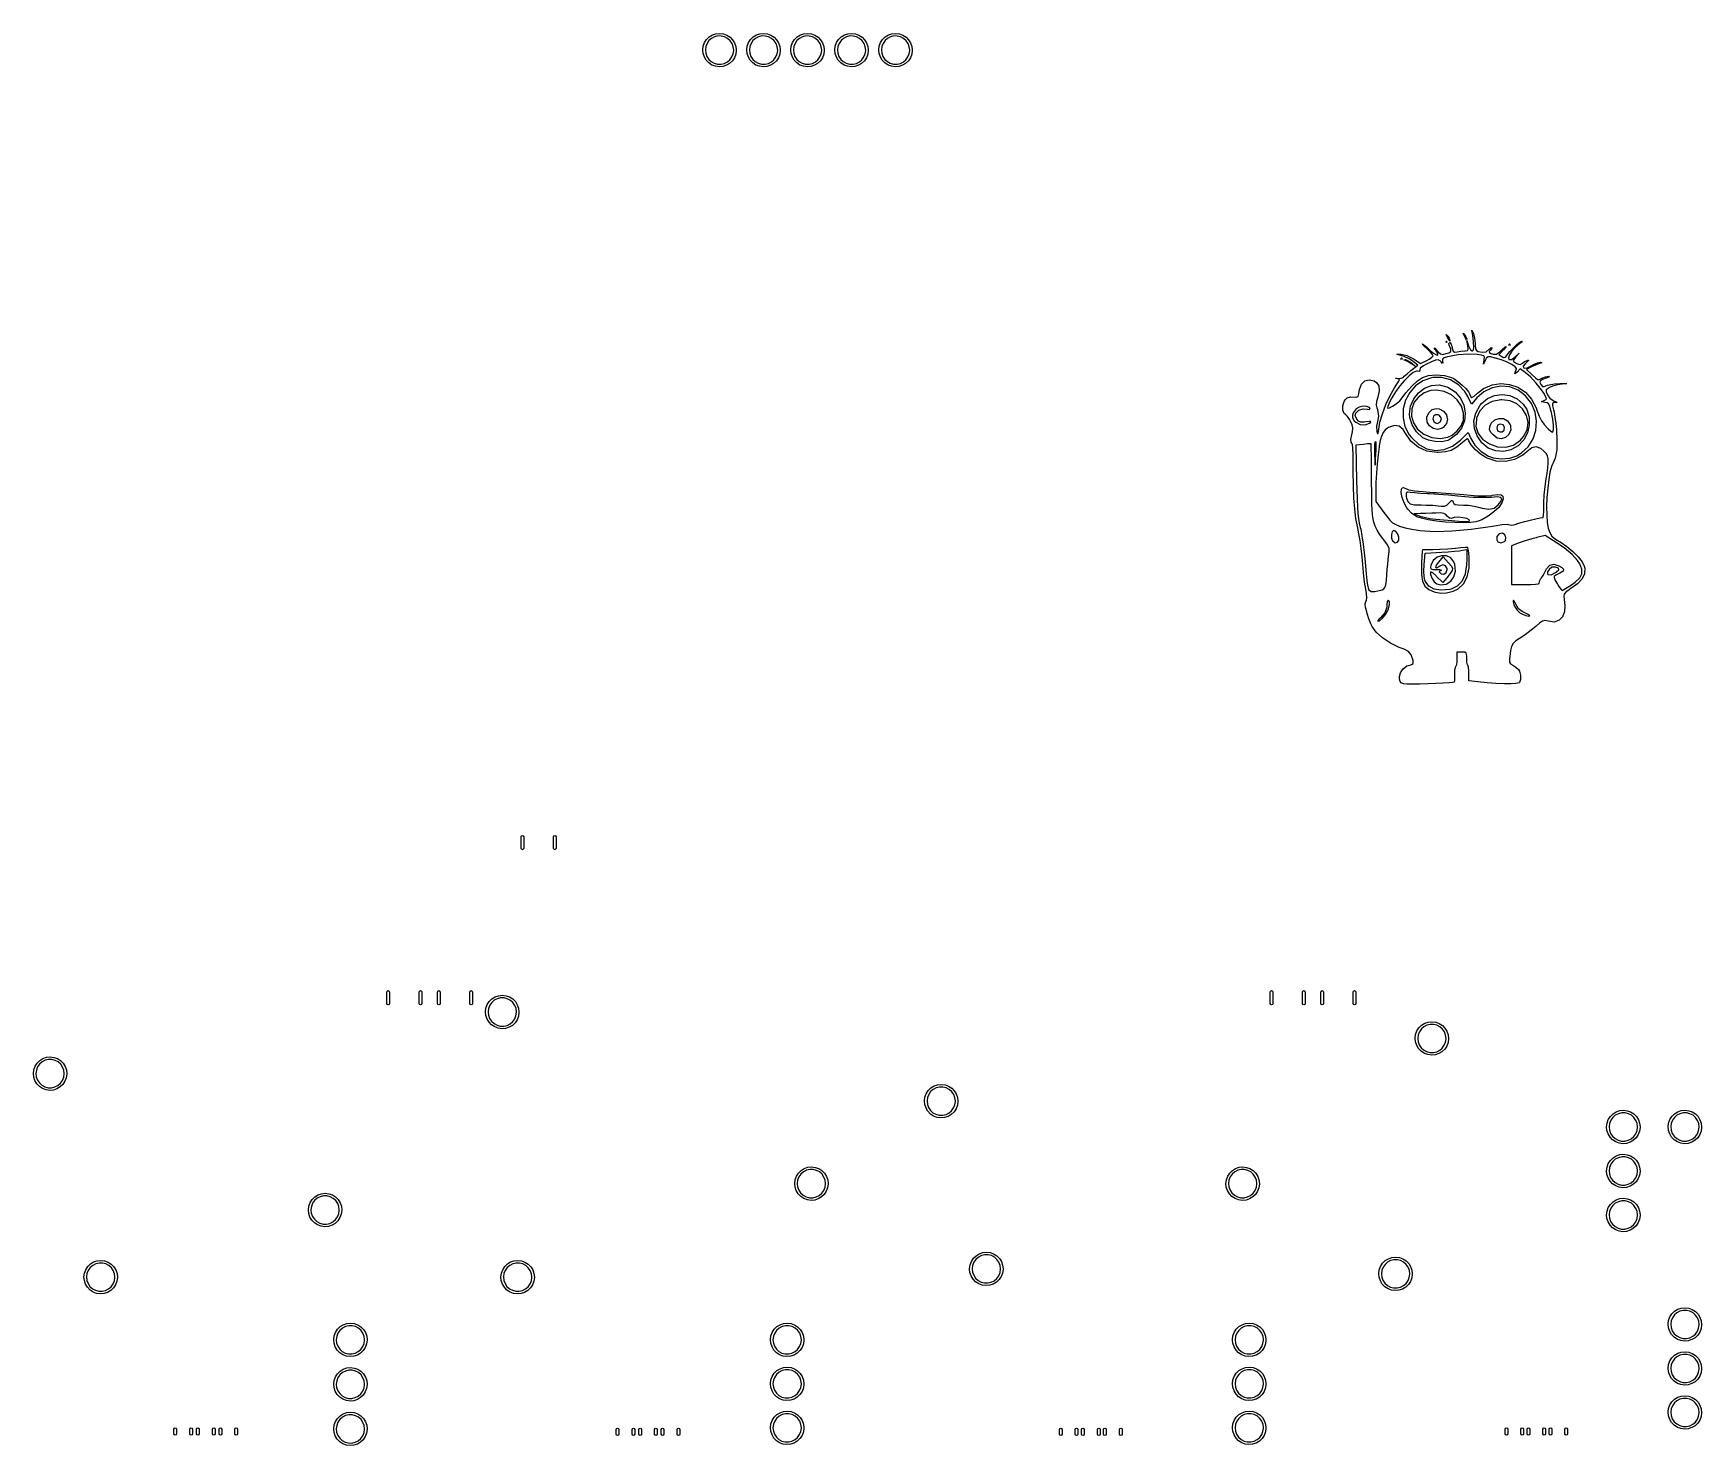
# Model space of a CAD drawing. Extents: x 1.21 to 4.2, y -6.73 to -4.2.
import ezdxf

# ---------------------------------------------------------------- set-up
doc = ezdxf.new("R2010")
doc.units = 0
doc.header["$MEASUREMENT"] = 0
doc.layers.add('BLACK', color=7, linetype='CONTINUOUS')

msp = doc.modelspace()

# ---------------------------------------------------------------- linework, layer by layer
at = {"layer": 'BLACK', "linetype": 'CONTINUOUS'}
for p, q in [((2.4148, -4.21239), (2.41957, -4.20772)), ((2.41957, -4.20772), (2.42525, -4.20423)), ((2.42914, -4.20751), (2.42373, -4.21031)), ((2.42525, -4.20423), (2.43157, -4.20208)), ((2.43507, -4.20609), (2.42914, -4.20751)), ((2.43157, -4.20208), (2.4382, -4.20138)), ((2.44117, -4.20612), (2.43507, -4.20609)), ((2.4382, -4.20138), (2.44482, -4.20217)), ((2.44709, -4.2076), (2.44117, -4.20612)), ((2.44482, -4.20217), (2.45111, -4.20441)), ((2.45248, -4.21046), (2.44709, -4.2076)), ((2.45111, -4.20441), (2.45674, -4.20798)), ((2.45674, -4.20798), (2.46144, -4.21271)), ((2.49354, -4.21239), (2.49831, -4.20772)), ((2.49831, -4.20772), (2.50399, -4.20423)), ((2.50788, -4.20751), (2.50247, -4.21031)), ((2.50399, -4.20423), (2.51031, -4.20208)), ((2.51381, -4.20609), (2.50788, -4.20751)), ((2.51031, -4.20208), (2.51694, -4.20138)), ((2.51991, -4.20612), (2.51381, -4.20609)), ((2.51694, -4.20138), (2.52356, -4.20217)), ((2.52583, -4.2076), (2.51991, -4.20612)), ((2.52356, -4.20217), (2.52985, -4.20441)), ((2.53122, -4.21046), (2.52583, -4.2076)), ((2.52985, -4.20441), (2.53548, -4.20798)), ((2.53548, -4.20798), (2.54018, -4.21271)), ((2.57229, -4.21239), (2.57705, -4.20772)), ((2.57705, -4.20772), (2.58273, -4.20423)), ((2.58662, -4.20751), (2.58121, -4.21031)), ((2.58273, -4.20423), (2.58905, -4.20208)), ((2.59256, -4.20609), (2.58662, -4.20751)), ((2.58905, -4.20208), (2.59568, -4.20138)), ((2.59865, -4.20612), (2.59256, -4.20609)), ((2.59568, -4.20138), (2.6023, -4.20217)), ((2.60457, -4.2076), (2.59865, -4.20612)), ((2.6023, -4.20217), (2.60859, -4.20441)), ((2.60996, -4.21046), (2.60457, -4.2076)), ((2.60859, -4.20441), (2.61422, -4.20798)), ((2.61422, -4.20798), (2.61892, -4.21271)), ((2.65103, -4.21239), (2.65579, -4.20772)), ((2.65579, -4.20772), (2.66147, -4.20423)), ((2.66537, -4.20751), (2.65995, -4.21031)), ((2.66147, -4.20423), (2.66779, -4.20208)), ((2.6713, -4.20609), (2.66537, -4.20751)), ((2.66779, -4.20208), (2.67442, -4.20138)), ((2.67739, -4.20612), (2.6713, -4.20609)), ((2.67442, -4.20138), (2.68105, -4.20217)), ((2.68331, -4.2076), (2.67739, -4.20612)), ((2.68105, -4.20217), (2.68733, -4.20441)), ((2.6887, -4.21046), (2.68331, -4.2076)), ((2.68733, -4.20441), (2.69296, -4.20798)), ((2.69296, -4.20798), (2.69766, -4.21271)), ((2.72977, -4.21239), (2.73453, -4.20772)), ((2.73453, -4.20772), (2.74021, -4.20423)), ((2.74411, -4.20751), (2.73869, -4.21031)), ((2.74021, -4.20423), (2.74653, -4.20208)), ((2.75004, -4.20609), (2.74411, -4.20751)), ((2.74653, -4.20208), (2.75316, -4.20138)), ((2.75613, -4.20612), (2.75004, -4.20609)), ((2.75316, -4.20138), (2.75979, -4.20217)), ((2.76205, -4.2076), (2.75613, -4.20612)), ((2.75979, -4.20217), (2.76607, -4.20441)), ((2.76744, -4.21046), (2.76205, -4.2076)), ((2.76607, -4.20441), (2.7717, -4.20798)), ((2.7717, -4.20798), (2.7764, -4.21271)), ((2.40807, -4.23088), (2.40891, -4.22426)), ((2.40809, -4.23103), (2.40807, -4.23088)), ((2.40872, -4.23752), (2.40809, -4.23103)), ((2.41083, -4.24385), (2.40872, -4.23752)), ((2.40891, -4.22426), (2.41119, -4.218)), ((2.41119, -4.218), (2.4148, -4.21239)), ((2.41341, -4.22499), (2.41261, -4.23103)), ((2.41261, -4.23103), (2.41328, -4.2371)), ((2.41328, -4.2371), (2.41538, -4.24282)), ((2.41562, -4.2193), (2.41341, -4.22499)), ((2.41913, -4.21432), (2.41562, -4.2193)), ((2.42373, -4.21031), (2.41913, -4.21432)), ((2.45703, -4.21451), (2.45248, -4.21046)), ((2.46049, -4.21954), (2.45703, -4.21451)), ((2.46023, -4.24353), (2.46251, -4.23787)), ((2.46264, -4.22524), (2.46049, -4.21954)), ((2.46144, -4.21271), (2.46498, -4.21837)), ((2.46251, -4.23787), (2.46337, -4.23183)), ((2.46337, -4.2313), (2.46264, -4.22524)), ((2.46337, -4.23183), (2.46337, -4.2313)), ((2.46697, -4.23874), (2.4646, -4.24498)), ((2.46498, -4.21837), (2.46717, -4.22467)), ((2.4679, -4.23213), (2.46697, -4.23874)), ((2.46717, -4.22467), (2.46791, -4.2313)), ((2.46791, -4.2313), (2.4679, -4.23213)), ((2.48681, -4.23088), (2.48765, -4.22426)), ((2.48683, -4.23103), (2.48681, -4.23088)), ((2.48746, -4.23752), (2.48683, -4.23103)), ((2.48957, -4.24385), (2.48746, -4.23752)), ((2.48765, -4.22426), (2.48993, -4.218)), ((2.48993, -4.218), (2.49354, -4.21239)), ((2.49215, -4.22499), (2.49135, -4.23103)), ((2.49135, -4.23103), (2.49202, -4.2371)), ((2.49202, -4.2371), (2.49412, -4.24282)), ((2.49436, -4.2193), (2.49215, -4.22499)), ((2.49787, -4.21432), (2.49436, -4.2193)), ((2.50247, -4.21031), (2.49787, -4.21432)), ((2.53577, -4.21451), (2.53122, -4.21046)), ((2.53923, -4.21954), (2.53577, -4.21451)), ((2.53897, -4.24353), (2.54125, -4.23787)), ((2.54138, -4.22524), (2.53923, -4.21954)), ((2.54018, -4.21271), (2.54372, -4.21837)), ((2.54125, -4.23787), (2.54211, -4.23183)), ((2.54211, -4.2313), (2.54138, -4.22524)), ((2.54211, -4.23183), (2.54211, -4.2313)), ((2.54571, -4.23874), (2.54334, -4.24498)), ((2.54372, -4.21837), (2.54591, -4.22467)), ((2.54664, -4.23213), (2.54571, -4.23874)), ((2.54591, -4.22467), (2.54665, -4.2313)), ((2.54665, -4.2313), (2.54664, -4.23213)), ((2.56555, -4.23088), (2.56639, -4.22426)), ((2.56557, -4.23103), (2.56555, -4.23088)), ((2.56621, -4.23752), (2.56557, -4.23103)), ((2.56831, -4.24385), (2.56621, -4.23752)), ((2.56639, -4.22426), (2.56867, -4.218)), ((2.56867, -4.218), (2.57229, -4.21239)), ((2.57089, -4.22499), (2.57009, -4.23103)), ((2.57009, -4.23103), (2.57076, -4.2371)), ((2.57076, -4.2371), (2.57286, -4.24282)), ((2.5731, -4.2193), (2.57089, -4.22499)), ((2.57661, -4.21432), (2.5731, -4.2193)), ((2.58121, -4.21031), (2.57661, -4.21432)), ((2.61451, -4.21451), (2.60996, -4.21046)), ((2.61797, -4.21954), (2.61451, -4.21451)), ((2.61771, -4.24353), (2.61999, -4.23787)), ((2.62012, -4.22524), (2.61797, -4.21954)), ((2.61892, -4.21271), (2.62246, -4.21837)), ((2.61999, -4.23787), (2.62085, -4.23183)), ((2.62085, -4.2313), (2.62012, -4.22524)), ((2.62085, -4.23183), (2.62085, -4.2313)), ((2.62445, -4.23874), (2.62208, -4.24498)), ((2.62246, -4.21837), (2.62465, -4.22467)), ((2.62538, -4.23213), (2.62445, -4.23874)), ((2.62465, -4.22467), (2.62539, -4.2313)), ((2.62539, -4.2313), (2.62538, -4.23213)), ((2.64429, -4.23088), (2.64513, -4.22426)), ((2.64431, -4.23103), (2.64429, -4.23088)), ((2.64495, -4.23752), (2.64431, -4.23103)), ((2.64705, -4.24385), (2.64495, -4.23752)), ((2.64513, -4.22426), (2.64741, -4.218)), ((2.64741, -4.218), (2.65103, -4.21239)), ((2.64963, -4.22499), (2.64883, -4.23103)), ((2.64883, -4.23103), (2.6495, -4.2371)), ((2.6495, -4.2371), (2.6516, -4.24282)), ((2.65184, -4.2193), (2.64963, -4.22499)), ((2.65535, -4.21432), (2.65184, -4.2193)), ((2.65995, -4.21031), (2.65535, -4.21432)), ((2.69325, -4.21451), (2.6887, -4.21046)), ((2.69671, -4.21954), (2.69325, -4.21451)), ((2.69645, -4.24353), (2.69873, -4.23787)), ((2.69886, -4.22524), (2.69671, -4.21954)), ((2.69766, -4.21271), (2.7012, -4.21837)), ((2.69873, -4.23787), (2.69959, -4.23183)), ((2.69959, -4.2313), (2.69886, -4.22524)), ((2.69959, -4.23183), (2.69959, -4.2313)), ((2.70319, -4.23874), (2.70083, -4.24498)), ((2.7012, -4.21837), (2.70339, -4.22467)), ((2.70412, -4.23213), (2.70319, -4.23874)), ((2.70339, -4.22467), (2.70413, -4.2313)), ((2.70413, -4.2313), (2.70412, -4.23213)), ((2.72303, -4.23088), (2.72387, -4.22426)), ((2.72305, -4.23103), (2.72303, -4.23088)), ((2.72369, -4.23752), (2.72305, -4.23103)), ((2.72579, -4.24385), (2.72369, -4.23752)), ((2.72387, -4.22426), (2.72615, -4.218)), ((2.72615, -4.218), (2.72977, -4.21239)), ((2.72837, -4.22499), (2.72757, -4.23103)), ((2.72757, -4.23103), (2.72824, -4.2371)), ((2.72824, -4.2371), (2.73034, -4.24282)), ((2.73058, -4.2193), (2.72837, -4.22499)), ((2.73409, -4.21432), (2.73058, -4.2193)), ((2.73869, -4.21031), (2.73409, -4.21432)), ((2.77199, -4.21451), (2.76744, -4.21046)), ((2.77545, -4.21954), (2.77199, -4.21451)), ((2.7752, -4.24353), (2.77747, -4.23787)), ((2.7776, -4.22524), (2.77545, -4.21954)), ((2.7764, -4.21271), (2.77994, -4.21837)), ((2.77747, -4.23787), (2.77833, -4.23183)), ((2.77833, -4.2313), (2.7776, -4.22524)), ((2.77833, -4.23183), (2.77833, -4.2313)), ((2.78193, -4.23874), (2.77957, -4.24498)), ((2.77994, -4.21837), (2.78213, -4.22467)), ((2.78286, -4.23213), (2.78193, -4.23874)), ((2.78213, -4.22467), (2.78287, -4.2313)), ((2.78287, -4.2313), (2.78286, -4.23213)), ((2.41429, -4.24956), (2.41083, -4.24385)), ((2.41892, -4.25435), (2.41429, -4.24956)), ((2.41538, -4.24282), (2.41878, -4.24788)), ((2.41878, -4.24788), (2.42329, -4.25199)), ((2.4245, -4.25801), (2.41892, -4.25435)), ((2.42329, -4.25199), (2.42865, -4.2549)), ((2.43075, -4.26033), (2.4245, -4.25801)), ((2.42865, -4.2549), (2.43455, -4.25645)), ((2.43737, -4.26121), (2.43075, -4.26033)), ((2.43455, -4.25645), (2.44065, -4.25654)), ((2.44401, -4.26061), (2.43737, -4.26121)), ((2.44065, -4.25654), (2.44659, -4.25518)), ((2.45035, -4.25855), (2.44401, -4.26061)), ((2.44659, -4.25518), (2.45204, -4.25244)), ((2.45608, -4.25513), (2.45035, -4.25855)), ((2.45204, -4.25244), (2.45668, -4.24848)), ((2.46091, -4.25053), (2.45608, -4.25513)), ((2.45668, -4.24848), (2.46023, -4.24353)), ((2.4646, -4.24498), (2.46091, -4.25053)), ((2.49303, -4.24956), (2.48957, -4.24385)), ((2.49766, -4.25435), (2.49303, -4.24956)), ((2.49412, -4.24282), (2.49752, -4.24788)), ((2.49752, -4.24788), (2.50203, -4.25199)), ((2.50324, -4.25801), (2.49766, -4.25435)), ((2.50203, -4.25199), (2.50739, -4.2549)), ((2.50949, -4.26033), (2.50324, -4.25801)), ((2.50739, -4.2549), (2.51329, -4.25645)), ((2.51611, -4.26121), (2.50949, -4.26033)), ((2.51329, -4.25645), (2.51939, -4.25654)), ((2.52275, -4.26061), (2.51611, -4.26121)), ((2.51939, -4.25654), (2.52533, -4.25518)), ((2.52909, -4.25855), (2.52275, -4.26061)), ((2.52533, -4.25518), (2.53078, -4.25244)), ((2.53482, -4.25513), (2.52909, -4.25855)), ((2.53078, -4.25244), (2.53542, -4.24848)), ((2.53965, -4.25053), (2.53482, -4.25513)), ((2.53542, -4.24848), (2.53897, -4.24353)), ((2.54334, -4.24498), (2.53965, -4.25053)), ((2.57177, -4.24956), (2.56831, -4.24385)), ((2.5764, -4.25435), (2.57177, -4.24956)), ((2.57286, -4.24282), (2.57626, -4.24788)), ((2.57626, -4.24788), (2.58077, -4.25199)), ((2.58198, -4.25801), (2.5764, -4.25435)), ((2.58077, -4.25199), (2.58613, -4.2549)), ((2.58823, -4.26033), (2.58198, -4.25801)), ((2.58613, -4.2549), (2.59203, -4.25645)), ((2.59485, -4.26121), (2.58823, -4.26033)), ((2.59203, -4.25645), (2.59813, -4.25654)), ((2.60149, -4.26061), (2.59485, -4.26121)), ((2.59813, -4.25654), (2.60407, -4.25518)), ((2.60783, -4.25855), (2.60149, -4.26061)), ((2.60407, -4.25518), (2.60952, -4.25244)), ((2.61356, -4.25513), (2.60783, -4.25855)), ((2.60952, -4.25244), (2.61416, -4.24848)), ((2.61839, -4.25053), (2.61356, -4.25513)), ((2.61416, -4.24848), (2.61771, -4.24353)), ((2.62208, -4.24498), (2.61839, -4.25053)), ((2.65051, -4.24956), (2.64705, -4.24385)), ((2.65514, -4.25435), (2.65051, -4.24956)), ((2.6516, -4.24282), (2.655, -4.24788)), ((2.655, -4.24788), (2.65951, -4.25199)), ((2.66072, -4.25801), (2.65514, -4.25435)), ((2.65951, -4.25199), (2.66487, -4.2549)), ((2.66697, -4.26033), (2.66072, -4.25801)), ((2.66487, -4.2549), (2.67077, -4.25645)), ((2.67359, -4.26121), (2.66697, -4.26033)), ((2.67077, -4.25645), (2.67687, -4.25654)), ((2.68023, -4.26061), (2.67359, -4.26121)), ((2.67687, -4.25654), (2.68281, -4.25518)), ((2.68657, -4.25855), (2.68023, -4.26061)), ((2.68281, -4.25518), (2.68826, -4.25244)), ((2.6923, -4.25513), (2.68657, -4.25855)), ((2.68826, -4.25244), (2.6929, -4.24848)), ((2.69713, -4.25053), (2.6923, -4.25513)), ((2.6929, -4.24848), (2.69645, -4.24353)), ((2.70083, -4.24498), (2.69713, -4.25053)), ((2.72925, -4.24956), (2.72579, -4.24385)), ((2.73388, -4.25435), (2.72925, -4.24956)), ((2.73034, -4.24282), (2.73374, -4.24788)), ((2.73374, -4.24788), (2.73825, -4.25199)), ((2.73946, -4.25801), (2.73388, -4.25435)), ((2.73825, -4.25199), (2.74361, -4.2549)), ((2.74571, -4.26033), (2.73946, -4.25801)), ((2.74361, -4.2549), (2.74951, -4.25645)), ((2.75233, -4.26121), (2.74571, -4.26033)), ((2.74951, -4.25645), (2.75561, -4.25654)), ((2.75897, -4.26061), (2.75233, -4.26121)), ((2.75561, -4.25654), (2.76155, -4.25518)), ((2.76531, -4.25855), (2.75897, -4.26061)), ((2.76155, -4.25518), (2.767, -4.25244)), ((2.77104, -4.25513), (2.76531, -4.25855)), ((2.767, -4.25244), (2.77164, -4.24848)), ((2.77587, -4.25053), (2.77104, -4.25513)), ((2.77164, -4.24848), (2.7752, -4.24353)), ((2.77957, -4.24498), (2.77587, -4.25053)), ((3.73844, -4.74104), (3.73845, -4.7402)), ((3.74012, -4.74468), (3.73844, -4.74104)), ((3.73845, -4.7402), (3.74104, -4.74328)), ((3.74311, -4.75053), (3.74012, -4.74468)), ((3.74104, -4.74328), (3.7435, -4.74691)), ((3.76852, -4.73853), (3.76852, -4.73769)), ((3.76852, -4.73769), (3.77111, -4.74077)), ((3.7702, -4.74217), (3.76852, -4.73853)), ((3.77319, -4.74802), (3.7702, -4.74217)), ((3.77111, -4.74077), (3.77358, -4.7444)), ((3.77358, -4.7444), (3.77501, -4.74808)), ((3.78386, -4.73259), (3.78417, -4.73226)), ((3.78411, -4.7334), (3.78386, -4.73259)), ((3.78518, -4.73852), (3.78411, -4.7334)), ((3.78417, -4.73226), (3.78614, -4.73591)), ((3.78626, -4.74668), (3.78518, -4.73852)), ((3.78614, -4.73591), (3.78723, -4.7387)), ((3.78723, -4.7387), (3.78913, -4.74709)), ((3.64993, -4.77583), (3.6519, -4.77553)), ((3.65095, -4.77626), (3.64993, -4.77583)), ((3.6519, -4.77553), (3.65761, -4.77576)), ((3.65761, -4.77576), (3.66766, -4.77774)), ((3.69642, -4.75865), (3.69572, -4.75721)), ((3.69572, -4.75721), (3.69823, -4.75872)), ((3.70013, -4.76239), (3.69642, -4.75865)), ((3.69823, -4.75872), (3.70328, -4.76282)), ((3.70438, -4.76618), (3.70013, -4.76239)), ((3.70328, -4.76282), (3.70973, -4.76862)), ((3.7102, -4.77168), (3.70438, -4.76618)), ((3.70973, -4.76862), (3.7153, -4.77342)), ((3.714, -4.77627), (3.7102, -4.77168)), ((3.7153, -4.77342), (3.72071, -4.77692)), ((3.71869, -4.76685), (3.71672, -4.76393)), ((3.71672, -4.76393), (3.71765, -4.76464)), ((3.71765, -4.76464), (3.72167, -4.76905)), ((3.71963, -4.76816), (3.71869, -4.76685)), ((3.72331, -4.77426), (3.71963, -4.76816)), ((3.72167, -4.76905), (3.7237, -4.77128)), ((3.72353, -4.77719), (3.72331, -4.77426)), ((3.7237, -4.77128), (3.728, -4.77503)), ((3.728, -4.77503), (3.73217, -4.77586)), ((3.73217, -4.77586), (3.73841, -4.7745)), ((3.73742, -4.75345), (3.73867, -4.7522)), ((3.73867, -4.7547), (3.73742, -4.75345)), ((3.73841, -4.7745), (3.74313, -4.77299)), ((3.73867, -4.7522), (3.73992, -4.75345)), ((3.73992, -4.75345), (3.73867, -4.7547)), ((3.7431, -4.75654), (3.74455, -4.7547)), ((3.7437, -4.75909), (3.7431, -4.75654)), ((3.7446, -4.75216), (3.74311, -4.75053)), ((3.74313, -4.77299), (3.74632, -4.77056)), ((3.7435, -4.74691), (3.74493, -4.75059)), ((3.74635, -4.76638), (3.7437, -4.75909)), ((3.74455, -4.7547), (3.74499, -4.75481)), ((3.74493, -4.75059), (3.7446, -4.75216)), ((3.74499, -4.75481), (3.74715, -4.75784)), ((3.74632, -4.77056), (3.74635, -4.76638)), ((3.74715, -4.75784), (3.74891, -4.76372)), ((3.74891, -4.76372), (3.74905, -4.7645)), ((3.74905, -4.7645), (3.75055, -4.76997)), ((3.75055, -4.76997), (3.75306, -4.77181)), ((3.75306, -4.77181), (3.7581, -4.77124)), ((3.7581, -4.77124), (3.7646, -4.77025)), ((3.77784, -4.77523), (3.75943, -4.77671)), ((3.7646, -4.77025), (3.77184, -4.76974)), ((3.77184, -4.76974), (3.7725, -4.76974)), ((3.7725, -4.76974), (3.77615, -4.76913)), ((3.77467, -4.74965), (3.77319, -4.74802)), ((3.77501, -4.74808), (3.77467, -4.74965)), ((3.77675, -4.76034), (3.77542, -4.75094)), ((3.77542, -4.75094), (3.77816, -4.76034)), ((3.77615, -4.76913), (3.77731, -4.76648)), ((3.77731, -4.76648), (3.77675, -4.76034)), ((3.79371, -4.77589), (3.77784, -4.77523)), ((3.77816, -4.76034), (3.77872, -4.76205)), ((3.77872, -4.76205), (3.78154, -4.76755)), ((3.78154, -4.76755), (3.78452, -4.76974)), ((3.78452, -4.76974), (3.78537, -4.76962)), ((3.78537, -4.76962), (3.78691, -4.76777)), ((3.78695, -4.75408), (3.78626, -4.74668)), ((3.78691, -4.76777), (3.78738, -4.76291)), ((3.78738, -4.76291), (3.78695, -4.75408)), ((3.78913, -4.74709), (3.78993, -4.75629)), ((3.78993, -4.75629), (3.78999, -4.75941)), ((3.78999, -4.75941), (3.79059, -4.76581)), ((3.79059, -4.76581), (3.79231, -4.7691)), ((3.79231, -4.7691), (3.79569, -4.77067)), ((3.80152, -4.77698), (3.79371, -4.77589)), ((3.79569, -4.77067), (3.80293, -4.77203)), ((3.80293, -4.77203), (3.80982, -4.77103)), ((3.80982, -4.77103), (3.81525, -4.76661)), ((3.81525, -4.76661), (3.81546, -4.76636)), ((3.81762, -4.76849), (3.81536, -4.77071)), ((3.81536, -4.77071), (3.81642, -4.77349)), ((3.81546, -4.76636), (3.81867, -4.76346)), ((3.81642, -4.77349), (3.822, -4.77559)), ((3.81996, -4.76484), (3.81762, -4.76849)), ((3.81867, -4.76346), (3.82004, -4.76395)), ((3.82004, -4.76395), (3.81996, -4.76484)), ((3.822, -4.77559), (3.82835, -4.77551)), ((3.82835, -4.77551), (3.83391, -4.77142)), ((3.84053, -4.76774), (3.83212, -4.7768)), ((3.83391, -4.77142), (3.8384, -4.7669)), ((3.8384, -4.7669), (3.84393, -4.76225)), ((3.84432, -4.76335), (3.84053, -4.76774)), ((3.84393, -4.76225), (3.84524, -4.76159)), ((3.84524, -4.76159), (3.84432, -4.76335)), ((3.84754, -4.77687), (3.85202, -4.77098)), ((3.8502, -4.75846), (3.85145, -4.75721)), ((3.85145, -4.75972), (3.8502, -4.75846)), ((3.85145, -4.75721), (3.8527, -4.75846)), ((3.8527, -4.75846), (3.85145, -4.75972)), ((3.85581, -4.76989), (3.85163, -4.77644)), ((3.85202, -4.77098), (3.85804, -4.76445)), ((3.86141, -4.76335), (3.85581, -4.76989)), ((3.85804, -4.76445), (3.86441, -4.7584)), ((3.86769, -4.75796), (3.86141, -4.76335)), ((3.86144, -4.78028), (3.86898, -4.7735)), ((3.86898, -4.7735), (3.86292, -4.78038)), ((3.86441, -4.7584), (3.86996, -4.75395)), ((3.86866, -4.75731), (3.86769, -4.75796)), ((3.87293, -4.75413), (3.86866, -4.75731)), ((3.86996, -4.75395), (3.87349, -4.75224)), ((3.87395, -4.75236), (3.87293, -4.75413)), ((3.87349, -4.75224), (3.87395, -4.75236)), ((3.66313, -4.77988), (3.65095, -4.77626)), ((3.65721, -4.78352), (3.65847, -4.78227)), ((3.65847, -4.78478), (3.65721, -4.78352)), ((3.65847, -4.78227), (3.65972, -4.78352)), ((3.65972, -4.78352), (3.65847, -4.78478)), ((3.66223, -4.78536), (3.66473, -4.78499)), ((3.66449, -4.7865), (3.66223, -4.78536)), ((3.67186, -4.78358), (3.66313, -4.77988)), ((3.66473, -4.78659), (3.66449, -4.7865)), ((3.66473, -4.78499), (3.6655, -4.78505)), ((3.66934, -4.78887), (3.66473, -4.78659)), ((3.6655, -4.78505), (3.67027, -4.78714)), ((3.66766, -4.77774), (3.68084, -4.78439)), ((3.66824, -4.8104), (3.67495, -4.80491)), ((3.67549, -4.79253), (3.66934, -4.78887)), ((3.67027, -4.78714), (3.67601, -4.79126)), ((3.67866, -4.78801), (3.67186, -4.78358)), ((3.67495, -4.80491), (3.68724, -4.7952)), ((3.67601, -4.79286), (3.67549, -4.79253)), ((3.67601, -4.79126), (3.68353, -4.79772)), ((3.68353, -4.79772), (3.67601, -4.79286)), ((3.67981, -4.78895), (3.67866, -4.78801)), ((3.68724, -4.7952), (3.67981, -4.78895)), ((3.68084, -4.78439), (3.69239, -4.79219)), ((3.69084, -4.80394), (3.69059, -4.80632)), ((3.69181, -4.80038), (3.69077, -4.80375)), ((3.69077, -4.80375), (3.69084, -4.80394)), ((3.6974, -4.79622), (3.69181, -4.80038)), ((3.69239, -4.79219), (3.70363, -4.78673)), ((3.70149, -4.79402), (3.6974, -4.79622)), ((3.71206, -4.78895), (3.70149, -4.79402)), ((3.70363, -4.78673), (3.7075, -4.78466)), ((3.7075, -4.78466), (3.71279, -4.78098)), ((3.71927, -4.78626), (3.71206, -4.78895)), ((3.71279, -4.78098), (3.71486, -4.77821)), ((3.71486, -4.77821), (3.714, -4.77627)), ((3.72408, -4.78577), (3.71927, -4.78626)), ((3.72071, -4.77692), (3.72353, -4.77719)), ((3.72744, -4.7873), (3.72408, -4.78577)), ((3.72901, -4.78894), (3.72744, -4.7873)), ((3.73175, -4.79201), (3.72901, -4.78894)), ((3.73164, -4.78449), (3.73163, -4.78813)), ((3.73163, -4.78813), (3.73216, -4.7909)), ((3.73439, -4.78215), (3.73164, -4.78449)), ((3.73216, -4.7909), (3.73175, -4.79201)), ((3.74084, -4.78018), (3.73439, -4.78215)), ((3.75943, -4.77671), (3.74084, -4.78018)), ((3.80547, -4.77833), (3.80152, -4.77698)), ((3.80517, -4.79355), (3.80629, -4.78557)), ((3.80812, -4.78666), (3.80517, -4.79355)), ((3.8067, -4.78079), (3.80547, -4.77833)), ((3.80629, -4.78557), (3.80633, -4.78524)), ((3.80633, -4.78524), (3.8067, -4.78079)), ((3.81037, -4.78225), (3.80812, -4.78666)), ((3.81314, -4.78028), (3.81037, -4.78225)), ((3.81783, -4.78042), (3.81314, -4.78028)), ((3.82585, -4.78236), (3.81783, -4.78042)), ((3.82639, -4.78251), (3.82585, -4.78236)), ((3.83706, -4.78587), (3.82639, -4.78251)), ((3.83212, -4.7768), (3.8379, -4.77989)), ((3.84717, -4.7899), (3.83706, -4.78587)), ((3.8379, -4.77989), (3.84072, -4.78122)), ((3.84072, -4.78122), (3.84419, -4.78105)), ((3.84419, -4.78105), (3.84747, -4.77699)), ((3.85571, -4.79408), (3.84717, -4.7899)), ((3.84747, -4.77699), (3.84754, -4.77687)), ((3.85163, -4.77644), (3.84963, -4.78185)), ((3.84963, -4.78185), (3.85055, -4.78499)), ((3.85055, -4.78499), (3.85058, -4.78501)), ((3.85058, -4.78501), (3.85499, -4.78481)), ((3.85499, -4.78481), (3.86144, -4.78028)), ((3.86171, -4.79791), (3.85571, -4.79408)), ((3.8606, -4.78304), (3.85823, -4.78672)), ((3.85823, -4.78672), (3.85954, -4.78917)), ((3.85954, -4.78917), (3.86482, -4.79216)), ((3.86292, -4.78038), (3.8606, -4.78304)), ((3.86152, -4.80831), (3.8641, -4.80146)), ((3.86416, -4.8009), (3.86171, -4.79791)), ((3.8641, -4.80146), (3.86416, -4.8009)), ((3.86482, -4.79216), (3.86568, -4.7926)), ((3.87031, -4.80169), (3.86506, -4.80764)), ((3.86568, -4.7926), (3.87062, -4.79388)), ((3.87972, -4.80821), (3.87031, -4.80169)), ((3.87062, -4.79388), (3.87484, -4.79162)), ((3.87484, -4.79162), (3.87782, -4.78947)), ((3.87941, -4.7926), (3.87607, -4.79677)), ((3.87607, -4.79677), (3.87673, -4.79972)), ((3.87673, -4.79972), (3.87844, -4.80064)), ((3.87782, -4.78947), (3.88403, -4.78633)), ((3.87844, -4.80064), (3.883, -4.79991)), ((3.88153, -4.79077), (3.87941, -4.7926)), ((3.88563, -4.78704), (3.88153, -4.79077)), ((3.89056, -4.79843), (3.88208, -4.80281)), ((3.88208, -4.80281), (3.89216, -4.8126)), ((3.883, -4.79991), (3.89051, -4.79618)), ((3.88403, -4.78633), (3.88559, -4.78593)), ((3.88559, -4.78593), (3.88563, -4.78704)), ((3.89051, -4.79618), (3.89439, -4.79413)), ((3.89804, -4.79492), (3.89056, -4.79843)), ((3.89439, -4.79413), (3.90155, -4.79113)), ((3.90485, -4.79228), (3.89804, -4.79492)), ((3.90155, -4.79113), (3.90659, -4.79004)), ((3.90532, -4.79213), (3.90485, -4.79228)), ((3.90917, -4.79075), (3.90532, -4.79213)), ((3.90659, -4.79004), (3.90837, -4.79015)), ((3.90837, -4.79015), (3.90917, -4.79075)), ((3.58286, -4.83852), (3.58659, -4.82925)), ((3.58659, -4.82925), (3.59268, -4.82328)), ((3.59268, -4.82328), (3.60047, -4.82116)), ((3.60047, -4.82116), (3.6093, -4.82347)), ((3.6093, -4.82347), (3.6135, -4.82621)), ((3.6135, -4.82621), (3.61786, -4.83239)), ((3.61786, -4.83239), (3.61858, -4.84095)), ((3.63788, -4.84952), (3.64594, -4.83566)), ((3.64594, -4.83566), (3.65009, -4.82926)), ((3.6551, -4.83208), (3.64734, -4.8427)), ((3.64819, -4.81892), (3.64765, -4.81855)), ((3.64765, -4.81855), (3.65153, -4.81878)), ((3.64907, -4.81911), (3.64819, -4.81892)), ((3.65346, -4.82038), (3.64907, -4.81911)), ((3.65009, -4.82926), (3.65343, -4.82383)), ((3.65153, -4.81878), (3.65191, -4.81881)), ((3.65191, -4.81881), (3.65784, -4.81856)), ((3.65343, -4.82383), (3.65471, -4.82132)), ((3.65471, -4.82132), (3.65346, -4.82038)), ((3.66348, -4.82233), (3.6551, -4.83208)), ((3.65784, -4.81856), (3.66115, -4.81708)), ((3.66115, -4.81708), (3.6632, -4.81489)), ((3.6632, -4.81489), (3.66824, -4.8104)), ((3.67174, -4.81421), (3.66348, -4.82233)), ((3.66596, -4.84494), (3.67655, -4.83257)), ((3.67913, -4.8085), (3.67174, -4.81421)), ((3.68343, -4.83202), (3.673, -4.84396)), ((3.67655, -4.83257), (3.68688, -4.82296)), ((3.68492, -4.80597), (3.67913, -4.8085)), ((3.69653, -4.82299), (3.68343, -4.83202)), ((3.6866, -4.80601), (3.68492, -4.80597)), ((3.69059, -4.80632), (3.6866, -4.80601)), ((3.68688, -4.82296), (3.69606, -4.81704)), ((3.69606, -4.81704), (3.70633, -4.81387)), ((3.71196, -4.81766), (3.69653, -4.82299)), ((3.69967, -4.83658), (3.71222, -4.83165)), ((3.70633, -4.81387), (3.72057, -4.81245)), ((3.71439, -4.81724), (3.71196, -4.81766)), ((3.71222, -4.83165), (3.72569, -4.83052)), ((3.73066, -4.81718), (3.71439, -4.81724)), ((3.72057, -4.81245), (3.73514, -4.81349)), ((3.72569, -4.83052), (3.73938, -4.83378)), ((3.7462, -4.82166), (3.73066, -4.81718)), ((3.73514, -4.81349), (3.74786, -4.81701)), ((3.73938, -4.83378), (3.74116, -4.83456)), ((3.74116, -4.83456), (3.75438, -4.84299)), ((3.7601, -4.83017), (3.7462, -4.82166)), ((3.74786, -4.81701), (3.75204, -4.81929)), ((3.75204, -4.81929), (3.75909, -4.82435)), ((3.75909, -4.82435), (3.76654, -4.83067)), ((3.77148, -4.84226), (3.7601, -4.83017)), ((3.76654, -4.83067), (3.77327, -4.8372)), ((3.80521, -4.83695), (3.8202, -4.83035)), ((3.82056, -4.83551), (3.80586, -4.84259)), ((3.8202, -4.83035), (3.83596, -4.82793)), ((3.83617, -4.83271), (3.82056, -4.83551)), ((3.83596, -4.82793), (3.85171, -4.82947)), ((3.85187, -4.83422), (3.83617, -4.83271)), ((3.85171, -4.82947), (3.86667, -4.8348)), ((3.86684, -4.84007), (3.85187, -4.83422)), ((3.86118, -4.81097), (3.86152, -4.80831)), ((3.86312, -4.80972), (3.86118, -4.81097)), ((3.86506, -4.80764), (3.86312, -4.80972)), ((3.86667, -4.8348), (3.88005, -4.8437)), ((3.88926, -4.81624), (3.87972, -4.80821)), ((3.89945, -4.82717), (3.88926, -4.81624)), ((3.89216, -4.8126), (3.89794, -4.818)), ((3.89794, -4.818), (3.90182, -4.82054)), ((3.90885, -4.83935), (3.89945, -4.82717)), ((3.90182, -4.82054), (3.90514, -4.82057)), ((3.90514, -4.82057), (3.90943, -4.81863)), ((3.90669, -4.8232), (3.90602, -4.82578)), ((3.90602, -4.82578), (3.90773, -4.82967)), ((3.91058, -4.82093), (3.90669, -4.8232)), ((3.90773, -4.82967), (3.90826, -4.83065)), ((3.90826, -4.83065), (3.91041, -4.83328)), ((3.90943, -4.81863), (3.91585, -4.81605)), ((3.91041, -4.83328), (3.91357, -4.83337)), ((3.91705, -4.81849), (3.91058, -4.82093)), ((3.91357, -4.83337), (3.91951, -4.83114)), ((3.91585, -4.81605), (3.92163, -4.81498)), ((3.92198, -4.81638), (3.91705, -4.81849)), ((3.91951, -4.83114), (3.92252, -4.83011)), ((3.92216, -4.83558), (3.92051, -4.83667)), ((3.92163, -4.81498), (3.92276, -4.81515)), ((3.92276, -4.81515), (3.92198, -4.81638)), ((3.9287, -4.83264), (3.92216, -4.83558)), ((3.92252, -4.83011), (3.93174, -4.82829)), ((3.9375, -4.83029), (3.9287, -4.83264)), ((3.93174, -4.82829), (3.94136, -4.82774)), ((3.94153, -4.82964), (3.9375, -4.83029)), ((3.94136, -4.82774), (3.95421, -4.82809)), ((3.95421, -4.82809), (3.94153, -4.82964)), ((3.55328, -4.8678), (3.55562, -4.86015)), ((3.55562, -4.86015), (3.55723, -4.85738)), ((3.55723, -4.85738), (3.56117, -4.8536)), ((3.56117, -4.8536), (3.56707, -4.8521)), ((3.56707, -4.8521), (3.57639, -4.85235)), ((3.57639, -4.85235), (3.5771, -4.85239)), ((3.5771, -4.85239), (3.581, -4.85131)), ((3.581, -4.85131), (3.58203, -4.84673)), ((3.58203, -4.84673), (3.58286, -4.83852)), ((3.61363, -4.8601), (3.61297, -4.86649)), ((3.61582, -4.85258), (3.61363, -4.8601)), ((3.61858, -4.84095), (3.61582, -4.85258)), ((3.6241, -4.88205), (3.63038, -4.86556)), ((3.63038, -4.86556), (3.63788, -4.84952)), ((3.63608, -4.86335), (3.63364, -4.86918)), ((3.63993, -4.8554), (3.63608, -4.86335)), ((3.64096, -4.85341), (3.63993, -4.8554)), ((3.64734, -4.8427), (3.64096, -4.85341)), ((3.64237, -4.86862), (3.64893, -4.86407)), ((3.64893, -4.86407), (3.65514, -4.85874)), ((3.65514, -4.85874), (3.65972, -4.85351)), ((3.65972, -4.85351), (3.66596, -4.84494)), ((3.66556, -4.85803), (3.66144, -4.87342)), ((3.673, -4.84396), (3.66556, -4.85803)), ((3.67464, -4.86834), (3.68017, -4.85552)), ((3.68116, -4.86155), (3.67649, -4.87359)), ((3.68017, -4.85552), (3.68875, -4.84474)), ((3.68787, -4.85314), (3.68116, -4.86155)), ((3.69884, -4.8448), (3.68787, -4.85314)), ((3.68875, -4.84474), (3.69967, -4.83658)), ((3.71077, -4.8407), (3.69884, -4.8448)), ((3.72066, -4.83997), (3.71077, -4.8407)), ((3.7348, -4.8422), (3.72066, -4.83997)), ((3.74742, -4.84822), (3.7348, -4.8422)), ((3.75784, -4.85722), (3.74742, -4.84822)), ((3.75438, -4.84299), (3.76399, -4.85402)), ((3.76536, -4.86843), (3.75784, -4.85722)), ((3.76399, -4.85402), (3.76995, -4.86683)), ((3.77677, -4.85111), (3.77148, -4.84226)), ((3.77327, -4.8372), (3.77815, -4.8429)), ((3.78342, -4.86467), (3.77677, -4.85111)), ((3.77815, -4.8429), (3.78006, -4.84675)), ((3.78006, -4.84675), (3.78025, -4.84781)), ((3.78025, -4.84781), (3.78211, -4.85186)), ((3.78211, -4.85186), (3.784, -4.85281)), ((3.79291, -4.8539), (3.78342, -4.86467)), ((3.784, -4.85281), (3.78798, -4.85083)), ((3.78798, -4.85083), (3.79444, -4.84523)), ((3.80586, -4.84259), (3.79291, -4.8539)), ((3.79444, -4.84523), (3.80521, -4.83695)), ((3.79924, -4.86695), (3.80154, -4.86391)), ((3.80154, -4.86391), (3.81202, -4.8548)), ((3.82074, -4.86014), (3.80809, -4.86679)), ((3.81202, -4.8548), (3.82465, -4.84937)), ((3.83579, -4.85749), (3.82074, -4.86014)), ((3.82465, -4.84937), (3.8384, -4.84764)), ((3.83765, -4.85746), (3.83579, -4.85749)), ((3.85242, -4.85909), (3.83765, -4.85746)), ((3.8384, -4.84764), (3.85224, -4.84965)), ((3.85224, -4.84965), (3.86515, -4.85541)), ((3.86442, -4.86432), (3.85242, -4.85909)), ((3.87455, -4.87332), (3.86442, -4.86432)), ((3.86515, -4.85541), (3.8761, -4.86495)), ((3.8801, -4.85016), (3.86684, -4.84007)), ((3.8761, -4.86495), (3.88221, -4.8743)), ((3.88005, -4.8437), (3.89109, -4.856)), ((3.89064, -4.86388), (3.8801, -4.85016)), ((3.89713, -4.87928), (3.89064, -4.86388)), ((3.89109, -4.856), (3.89899, -4.87149)), ((3.91265, -4.84517), (3.90885, -4.83935)), ((3.90888, -4.86017), (3.91223, -4.8588)), ((3.90972, -4.861), (3.90888, -4.86017)), ((3.91457, -4.86175), (3.90972, -4.861)), ((3.91223, -4.8588), (3.91564, -4.85745)), ((3.91643, -4.85173), (3.91265, -4.84517)), ((3.9188, -4.86257), (3.91457, -4.86175)), ((3.91564, -4.85745), (3.91744, -4.85539)), ((3.91744, -4.85539), (3.91643, -4.85173)), ((3.91726, -4.83952), (3.91707, -4.84276)), ((3.91707, -4.84276), (3.91951, -4.84845)), ((3.92051, -4.83667), (3.91726, -4.83952)), ((3.92155, -4.86448), (3.9188, -4.86257)), ((3.91951, -4.84845), (3.92345, -4.85434)), ((3.92356, -4.8686), (3.92155, -4.86448)), ((3.92345, -4.85434), (3.93136, -4.85944)), ((3.93033, -4.86253), (3.92835, -4.86398)), ((3.92835, -4.86398), (3.9285, -4.86773)), ((3.93353, -4.86222), (3.93033, -4.86253)), ((3.93136, -4.85944), (3.93525, -4.8608)), ((3.93656, -4.86181), (3.93353, -4.86222)), ((3.93525, -4.8608), (3.93656, -4.86181)), ((3.55334, -4.87558), (3.55328, -4.8678)), ((3.5556, -4.88175), (3.55334, -4.87558)), ((3.55856, -4.88425), (3.5556, -4.88175)), ((3.56187, -4.88722), (3.55856, -4.88425)), ((3.56585, -4.893), (3.56187, -4.88722)), ((3.56724, -4.89554), (3.56585, -4.893)), ((3.57187, -4.88034), (3.57044, -4.88437)), ((3.57044, -4.88437), (3.57051, -4.88917)), ((3.57051, -4.88917), (3.57376, -4.89459)), ((3.57732, -4.87312), (3.57187, -4.88034)), ((3.57376, -4.89459), (3.5764, -4.89738)), ((3.57561, -4.88558), (3.57677, -4.88047)), ((3.57815, -4.89146), (3.57561, -4.88558)), ((3.57677, -4.88047), (3.5769, -4.88024)), ((3.5769, -4.88024), (3.58201, -4.87567)), ((3.58256, -4.87018), (3.57732, -4.87312)), ((3.57835, -4.89177), (3.57815, -4.89146)), ((3.58146, -4.89565), (3.57835, -4.89177)), ((3.58201, -4.87567), (3.58956, -4.87329)), ((3.5895, -4.86883), (3.58256, -4.87018)), ((3.59616, -4.86914), (3.5895, -4.86883)), ((3.58956, -4.87329), (3.59728, -4.87382)), ((3.60086, -4.87088), (3.59616, -4.86914)), ((3.59728, -4.87382), (3.60013, -4.87425)), ((3.60013, -4.87425), (3.60208, -4.87294)), ((3.60208, -4.87294), (3.60086, -4.87088)), ((3.61297, -4.86649), (3.61432, -4.87162)), ((3.61432, -4.87162), (3.61543, -4.87447)), ((3.61698, -4.88633), (3.61516, -4.89613)), ((3.61543, -4.87447), (3.61698, -4.88633)), ((3.61973, -4.89732), (3.6241, -4.88205)), ((3.63364, -4.86918), (3.63308, -4.87176)), ((3.63308, -4.87176), (3.63327, -4.8719)), ((3.63327, -4.8719), (3.63673, -4.87152)), ((3.63673, -4.87152), (3.64237, -4.86862)), ((3.66144, -4.87342), (3.66096, -4.88936)), ((3.66096, -4.88936), (3.66444, -4.90504)), ((3.67285, -4.8826), (3.67464, -4.86834)), ((3.67339, -4.88889), (3.67285, -4.8826)), ((3.67753, -4.90198), (3.67339, -4.88889)), ((3.67649, -4.87359), (3.67602, -4.88627)), ((3.67602, -4.88627), (3.67961, -4.89865)), ((3.70331, -4.88925), (3.70346, -4.88851)), ((3.70393, -4.89733), (3.70331, -4.88925)), ((3.70346, -4.88851), (3.70711, -4.88057)), ((3.70711, -4.88057), (3.7131, -4.87475)), ((3.7131, -4.87475), (3.72003, -4.8725)), ((3.71533, -4.88673), (3.71402, -4.89132)), ((3.71402, -4.89132), (3.7164, -4.89623)), ((3.71908, -4.8838), (3.71533, -4.88673)), ((3.72405, -4.88386), (3.71908, -4.8838)), ((3.72003, -4.8725), (3.72583, -4.87325)), ((3.72645, -4.88529), (3.72405, -4.88386)), ((3.72583, -4.87325), (3.73359, -4.8773)), ((3.72969, -4.89039), (3.72645, -4.88529)), ((3.72798, -4.89582), (3.72969, -4.89039)), ((3.73359, -4.8773), (3.73863, -4.88384)), ((3.73863, -4.88384), (3.74019, -4.89039)), ((3.7405, -4.89169), (3.73876, -4.89969)), ((3.74019, -4.89039), (3.7405, -4.89169)), ((3.76486, -4.90365), (3.76881, -4.89475)), ((3.76928, -4.88105), (3.76536, -4.86843)), ((3.77076, -4.8945), (3.76555, -4.90773)), ((3.76881, -4.89475), (3.76891, -4.8943)), ((3.76891, -4.8943), (3.76928, -4.88105)), ((3.76995, -4.86683), (3.77222, -4.8806)), ((3.77217, -4.88105), (3.77076, -4.8945)), ((3.77222, -4.8806), (3.77217, -4.88105)), ((3.78779, -4.89469), (3.79123, -4.88123)), ((3.78883, -4.90831), (3.78779, -4.89469)), ((3.79123, -4.88123), (3.79924, -4.86695)), ((3.79218, -4.89151), (3.79137, -4.90486)), ((3.79249, -4.89027), (3.79218, -4.89151)), ((3.79847, -4.87698), (3.79249, -4.89027)), ((3.80809, -4.86679), (3.79847, -4.87698)), ((3.81895, -4.89915), (3.82503, -4.89318)), ((3.82503, -4.89318), (3.83273, -4.89035)), ((3.83273, -4.89035), (3.8408, -4.89078)), ((3.8408, -4.89078), (3.84795, -4.8946)), ((3.84795, -4.8946), (3.85294, -4.90193)), ((3.88185, -4.88509), (3.87455, -4.87332)), ((3.88461, -4.89792), (3.88185, -4.88509)), ((3.88221, -4.8743), (3.88658, -4.88798)), ((3.88658, -4.88798), (3.88685, -4.89792)), ((3.8997, -4.89553), (3.89713, -4.87928)), ((3.89899, -4.87149), (3.90062, -4.87598)), ((3.90062, -4.87598), (3.90486, -4.88671)), ((3.90486, -4.88671), (3.90883, -4.89459)), ((3.90883, -4.89459), (3.90948, -4.89553)), ((3.92556, -4.87607), (3.92356, -4.8686)), ((3.92647, -4.88003), (3.92556, -4.87607)), ((3.9288, -4.89202), (3.92647, -4.88003)), ((3.9285, -4.86773), (3.93049, -4.87502)), ((3.93008, -4.90239), (3.9288, -4.89202)), ((3.93049, -4.87502), (3.93145, -4.87931)), ((3.93145, -4.87931), (3.93286, -4.88825)), ((3.93286, -4.88825), (3.93427, -4.89962)), ((3.57006, -4.90186), (3.56724, -4.89554)), ((3.56786, -4.92833), (3.56935, -4.91957)), ((3.56935, -4.91957), (3.57039, -4.91421)), ((3.57105, -4.90735), (3.57006, -4.90186)), ((3.57039, -4.91421), (3.57105, -4.90735)), ((3.5764, -4.89738), (3.58422, -4.90143)), ((3.58519, -4.8972), (3.58146, -4.89565)), ((3.58422, -4.90143), (3.59302, -4.90207)), ((3.59138, -4.89701), (3.58519, -4.8972)), ((3.59419, -4.89667), (3.59138, -4.89701)), ((3.59302, -4.90207), (3.60082, -4.89898)), ((3.601, -4.8959), (3.59419, -4.89667)), ((3.60082, -4.89898), (3.60257, -4.8976)), ((3.60356, -4.89613), (3.601, -4.8959)), ((3.60257, -4.8976), (3.60356, -4.89613)), ((3.61462, -4.89907), (3.61351, -4.9046)), ((3.61351, -4.9046), (3.61424, -4.91385)), ((3.61424, -4.91385), (3.61427, -4.91394)), ((3.61427, -4.91394), (3.61544, -4.91745)), ((3.61516, -4.89613), (3.61462, -4.89907)), ((3.61544, -4.91745), (3.61632, -4.9176)), ((3.61632, -4.9176), (3.61717, -4.91383)), ((3.61717, -4.91383), (3.61824, -4.90562)), ((3.61824, -4.90562), (3.61973, -4.89732)), ((3.62179, -4.92388), (3.62028, -4.92973)), ((3.62516, -4.91555), (3.62179, -4.92388)), ((3.62938, -4.91036), (3.62516, -4.91555)), ((3.63527, -4.90676), (3.62938, -4.91036)), ((3.64576, -4.90333), (3.63527, -4.90676)), ((3.6543, -4.90445), (3.64576, -4.90333)), ((3.66126, -4.91026), (3.6543, -4.90445)), ((3.66505, -4.91645), (3.66126, -4.91026)), ((3.66444, -4.90504), (3.67222, -4.91967)), ((3.675, -4.93128), (3.66505, -4.91645)), ((3.67222, -4.91967), (3.67609, -4.92464)), ((3.67609, -4.92464), (3.68918, -4.93692)), ((3.68532, -4.91445), (3.67753, -4.90198)), ((3.67961, -4.89865), (3.6871, -4.90983)), ((3.69554, -4.92439), (3.68532, -4.91445)), ((3.6871, -4.90983), (3.69836, -4.91888)), ((3.69658, -4.92513), (3.69554, -4.92439)), ((3.70632, -4.9296), (3.69658, -4.92513)), ((3.69836, -4.91888), (3.71239, -4.92475)), ((3.70826, -4.90397), (3.70393, -4.89733)), ((3.71505, -4.90845), (3.70826, -4.90397)), ((3.71239, -4.92475), (3.7272, -4.92657)), ((3.72303, -4.91003), (3.71505, -4.90845)), ((3.7164, -4.89623), (3.71888, -4.89847)), ((3.71888, -4.89847), (3.72282, -4.8998)), ((3.72282, -4.8998), (3.72689, -4.89706)), ((3.73095, -4.90796), (3.72303, -4.91003)), ((3.72689, -4.89706), (3.72798, -4.89582)), ((3.7272, -4.92657), (3.74117, -4.92403)), ((3.73296, -4.90665), (3.73095, -4.90796)), ((3.73876, -4.89969), (3.73296, -4.90665)), ((3.74117, -4.92403), (3.74863, -4.92015)), ((3.75653, -4.91945), (3.74368, -4.92885)), ((3.74863, -4.92015), (3.75764, -4.91264)), ((3.76555, -4.90773), (3.75653, -4.91945)), ((3.75764, -4.91264), (3.76486, -4.90365)), ((3.76404, -4.92912), (3.77765, -4.91594)), ((3.77765, -4.91594), (3.78219, -4.9262)), ((3.79365, -4.92185), (3.78883, -4.90831)), ((3.79137, -4.90486), (3.79523, -4.91717)), ((3.80204, -4.93438), (3.79365, -4.92185)), ((3.79523, -4.91717), (3.80344, -4.92783)), ((3.81594, -4.91104), (3.81621, -4.90564)), ((3.81856, -4.91608), (3.81594, -4.91104)), ((3.81621, -4.90564), (3.81895, -4.89915)), ((3.82218, -4.92005), (3.81856, -4.91608)), ((3.82949, -4.92578), (3.82218, -4.92005)), ((3.83027, -4.90242), (3.82889, -4.90758)), ((3.82889, -4.90758), (3.83006, -4.91249)), ((3.83006, -4.91249), (3.83454, -4.91465)), ((3.83454, -4.90052), (3.83027, -4.90242)), ((3.8399, -4.90168), (3.83454, -4.90052)), ((3.83454, -4.91465), (3.83819, -4.91446)), ((3.84438, -4.92466), (3.83645, -4.92717)), ((3.83819, -4.91446), (3.8417, -4.91152)), ((3.84243, -4.90613), (3.8399, -4.90168)), ((3.8417, -4.91152), (3.84243, -4.90613)), ((3.85057, -4.91915), (3.84438, -4.92466)), ((3.85375, -4.91113), (3.85057, -4.91915)), ((3.85294, -4.90193), (3.85317, -4.90258)), ((3.85317, -4.90258), (3.85341, -4.90613)), ((3.85341, -4.90613), (3.85375, -4.91113)), ((3.87108, -4.92945), (3.87673, -4.92305)), ((3.87673, -4.92305), (3.88289, -4.91088)), ((3.88363, -4.91628), (3.87685, -4.92896)), ((3.88289, -4.91088), (3.88461, -4.89792)), ((3.88696, -4.9023), (3.88363, -4.91628)), ((3.88685, -4.89792), (3.88696, -4.9023)), ((3.89356, -4.92723), (3.89847, -4.91179)), ((3.89847, -4.91179), (3.8997, -4.89553)), ((3.90948, -4.89553), (3.91336, -4.90111)), ((3.91336, -4.90111), (3.91927, -4.90774)), ((3.91927, -4.90774), (3.92083, -4.90932)), ((3.92083, -4.90932), (3.92549, -4.91345)), ((3.92549, -4.91345), (3.92836, -4.9151)), ((3.92836, -4.9151), (3.92928, -4.91453)), ((3.92928, -4.91453), (3.93026, -4.9102)), ((3.93026, -4.9102), (3.93008, -4.90239)), ((3.93427, -4.89962), (3.93531, -4.9102)), ((3.93531, -4.9102), (3.93548, -4.91197)), ((3.93548, -4.91197), (3.93641, -4.92803)), ((3.56795, -4.93312), (3.56786, -4.92833)), ((3.56921, -4.93464), (3.56795, -4.93312)), ((3.57029, -4.93711), (3.56921, -4.93464)), ((3.57111, -4.94382), (3.57029, -4.93711)), ((3.57165, -4.95499), (3.57111, -4.94382)), ((3.57194, -4.97082), (3.57165, -4.95499)), ((3.58971, -4.93685), (3.57638, -4.93843)), ((3.57638, -4.93843), (3.57777, -5.00133)), ((3.59725, -4.9361), (3.58971, -4.93685)), ((3.60239, -4.93583), (3.59725, -4.9361)), ((3.60374, -4.93598), (3.60239, -4.93583)), ((3.60394, -4.93857), (3.60374, -4.93598)), ((3.60415, -4.94551), (3.60394, -4.93857)), ((3.60435, -4.95614), (3.60415, -4.94551)), ((3.6101, -4.93746), (3.60993, -4.94482)), ((3.60993, -4.94482), (3.61011, -4.95427)), ((3.61058, -4.93348), (3.6101, -4.93746)), ((3.61011, -4.95427), (3.61085, -4.974)), ((3.61074, -4.93318), (3.61058, -4.93348)), ((3.61222, -4.93245), (3.61074, -4.93318)), ((3.61085, -4.974), (3.6123, -4.95395)), ((3.61299, -4.9344), (3.61222, -4.93245)), ((3.6123, -4.95395), (3.61263, -4.94909)), ((3.61263, -4.94909), (3.61311, -4.93972)), ((3.61311, -4.93972), (3.61299, -4.9344)), ((3.61826, -4.94114), (3.61634, -4.95554)), ((3.61851, -4.93972), (3.61826, -4.94114)), ((3.62028, -4.92973), (3.61851, -4.93972)), ((3.68794, -4.94214), (3.675, -4.93128)), ((3.70365, -4.94888), (3.68794, -4.94214)), ((3.68918, -4.93692), (3.70363, -4.94466)), ((3.70363, -4.94466), (3.71888, -4.94781)), ((3.72189, -4.95137), (3.70365, -4.94888)), ((3.71831, -4.93201), (3.70632, -4.9296)), ((3.73057, -4.9322), (3.71831, -4.93201)), ((3.71888, -4.94781), (3.7344, -4.94631)), ((3.72363, -4.95138), (3.72189, -4.95137)), ((3.73671, -4.95054), (3.72363, -4.95138)), ((3.74111, -4.93001), (3.73057, -4.9322)), ((3.7344, -4.94631), (3.74964, -4.9401)), ((3.74731, -4.94767), (3.73671, -4.95054)), ((3.74368, -4.92885), (3.74111, -4.93001)), ((3.75723, -4.94203), (3.74731, -4.94767)), ((3.74964, -4.9401), (3.76404, -4.92912)), ((3.76744, -4.93365), (3.75723, -4.94203)), ((3.77311, -4.92868), (3.76744, -4.93365)), ((3.77621, -4.92681), (3.77311, -4.92868)), ((3.77782, -4.9277), (3.77621, -4.92681)), ((3.77882, -4.93031), (3.77782, -4.9277)), ((3.78296, -4.93784), (3.77882, -4.93031)), ((3.78219, -4.9262), (3.78953, -4.93826)), ((3.79026, -4.94627), (3.78296, -4.93784)), ((3.78953, -4.93826), (3.80078, -4.94977)), ((3.79939, -4.95431), (3.79026, -4.94627)), ((3.809, -4.96066), (3.79939, -4.95431)), ((3.80078, -4.94977), (3.8138, -4.95803)), ((3.81343, -4.9434), (3.80204, -4.93438)), ((3.80344, -4.92783), (3.8157, -4.93623)), ((3.82689, -4.94853), (3.81343, -4.9434)), ((3.8157, -4.93623), (3.8298, -4.94124)), ((3.8415, -4.9494), (3.82689, -4.94853)), ((3.83645, -4.92717), (3.82949, -4.92578)), ((3.8298, -4.94124), (3.84465, -4.94205)), ((3.85396, -4.94656), (3.8415, -4.9494)), ((3.84465, -4.94205), (3.85857, -4.9381)), ((3.86687, -4.93938), (3.85396, -4.94656)), ((3.85857, -4.9381), (3.87108, -4.92945)), ((3.86466, -4.95742), (3.87317, -4.95231)), ((3.87685, -4.92896), (3.86687, -4.93938)), ((3.87317, -4.95231), (3.88508, -4.94102)), ((3.88248, -4.95011), (3.87531, -4.95617)), ((3.89126, -4.94331), (3.88248, -4.95011)), ((3.88508, -4.94102), (3.89356, -4.92723)), ((3.89942, -4.94139), (3.89126, -4.94331)), ((3.90743, -4.94434), (3.89942, -4.94139)), ((3.91301, -4.9491), (3.90743, -4.94434)), ((3.91684, -4.9534), (3.91301, -4.9491)), ((3.91936, -4.95764), (3.91684, -4.9534)), ((3.93594, -4.94679), (3.93337, -4.96147)), ((3.93641, -4.92803), (3.93594, -4.94679)), ((3.572, -4.98493), (3.57194, -4.97082)), ((3.57225, -5.01084), (3.572, -4.98493)), ((3.60454, -4.9698), (3.60435, -4.95614)), ((3.6047, -4.98582), (3.60454, -4.9698)), ((3.61466, -4.97177), (3.61332, -4.98866)), ((3.61634, -4.95554), (3.61466, -4.97177)), ((3.81135, -4.96184), (3.809, -4.96066)), ((3.82759, -4.96686), (3.81135, -4.96184)), ((3.8138, -4.95803), (3.82255, -4.96094)), ((3.82255, -4.96094), (3.83708, -4.96267)), ((3.84438, -4.96747), (3.82759, -4.96686)), ((3.83708, -4.96267), (3.85184, -4.96149)), ((3.86065, -4.96384), (3.84438, -4.96747)), ((3.85184, -4.96149), (3.86466, -4.95742)), ((3.87531, -4.95617), (3.86065, -4.96384)), ((3.91802, -4.99258), (3.91992, -4.97928)), ((3.92067, -4.96274), (3.91936, -4.95764)), ((3.91992, -4.97928), (3.92083, -4.96965)), ((3.92083, -4.96965), (3.92067, -4.96274)), ((3.92665, -4.97674), (3.92392, -4.98673)), ((3.92866, -4.97239), (3.92665, -4.97674)), ((3.92984, -4.96965), (3.92866, -4.97239)), ((3.93337, -4.96147), (3.92984, -4.96965)), ((3.57306, -5.03288), (3.57225, -5.01084)), ((3.57777, -5.00133), (3.57816, -5.01743)), ((3.60482, -5.00296), (3.6047, -4.98582)), ((3.60498, -5.02466), (3.60482, -5.00296)), ((3.61244, -5.00505), (3.61215, -5.01979)), ((3.61332, -4.98866), (3.61244, -5.00505)), ((3.65801, -5.01691), (3.65938, -5.01441)), ((3.65938, -5.01441), (3.6619, -5.01416)), ((3.6619, -5.01416), (3.66707, -5.01652)), ((3.91379, -5.02757), (3.91523, -5.01255)), ((3.91523, -5.01255), (3.9171, -4.99851)), ((3.9171, -4.99851), (3.91802, -4.99258)), ((3.92161, -4.99994), (3.91979, -5.01529)), ((3.92392, -4.98673), (3.92161, -4.99994)), ((3.57452, -5.05215), (3.57306, -5.03288)), ((3.57816, -5.01743), (3.57872, -5.03506)), ((3.57872, -5.03506), (3.57939, -5.04909)), ((3.6053, -5.04207), (3.60498, -5.02466)), ((3.60593, -5.05593), (3.6053, -5.04207)), ((3.61215, -5.01979), (3.61219, -5.03916)), ((3.61219, -5.03916), (3.62662, -5.0588)), ((3.65757, -5.02324), (3.65801, -5.01691)), ((3.65937, -5.03206), (3.65757, -5.02324)), ((3.66288, -5.04168), (3.65937, -5.03206)), ((3.66757, -5.0504), (3.66288, -5.04168)), ((3.66847, -5.02248), (3.66687, -5.02447)), ((3.66687, -5.02447), (3.66687, -5.03039)), ((3.66687, -5.03039), (3.6672, -5.03319)), ((3.66707, -5.01652), (3.67158, -5.01807)), ((3.6672, -5.03319), (3.66933, -5.03942)), ((3.66983, -5.02262), (3.66847, -5.02248)), ((3.66933, -5.03942), (3.67389, -5.04322)), ((3.67357, -5.02312), (3.66983, -5.02262)), ((3.67158, -5.01807), (3.68141, -5.01984)), ((3.6813, -5.0238), (3.67357, -5.02312)), ((3.67389, -5.04322), (3.68168, -5.04505)), ((3.69198, -5.02459), (3.6813, -5.0238)), ((3.68141, -5.01984), (3.69595, -5.02143)), ((3.70459, -5.02539), (3.69198, -5.02459)), ((3.69595, -5.02143), (3.71536, -5.02283)), ((3.70859, -5.02562), (3.70459, -5.02539)), ((3.72469, -5.02665), (3.70859, -5.02562)), ((3.71536, -5.02283), (3.7211, -5.02319)), ((3.7211, -5.02319), (3.73782, -5.02431)), ((3.74215, -5.02794), (3.72469, -5.02665)), ((3.73782, -5.02431), (3.75453, -5.02554)), ((3.73911, -5.04579), (3.74322, -5.04193)), ((3.75882, -5.02932), (3.74215, -5.02794)), ((3.74322, -5.04193), (3.74404, -5.04105)), ((3.74404, -5.04105), (3.74774, -5.03745)), ((3.74774, -5.03745), (3.74954, -5.03731)), ((3.74954, -5.03731), (3.75066, -5.04038)), ((3.75066, -5.04038), (3.75181, -5.04292)), ((3.75181, -5.04292), (3.75453, -5.04453)), ((3.75453, -5.02554), (3.76957, -5.02676)), ((3.75453, -5.04453), (3.75991, -5.04527)), ((3.77185, -5.03056), (3.75882, -5.02932)), ((3.76957, -5.02676), (3.78128, -5.02783)), ((3.78655, -5.03171), (3.77185, -5.03056)), ((3.78128, -5.02783), (3.79524, -5.02886)), ((3.80142, -5.03222), (3.78655, -5.03171)), ((3.79524, -5.02886), (3.80925, -5.02903)), ((3.81435, -5.03204), (3.80142, -5.03222)), ((3.80925, -5.02903), (3.82004, -5.02816)), ((3.81885, -5.03173), (3.81435, -5.03204)), ((3.82967, -5.03107), (3.81885, -5.03173)), ((3.82004, -5.02816), (3.82049, -5.02809)), ((3.82049, -5.02809), (3.83041, -5.0269)), ((3.83592, -5.03182), (3.82967, -5.03107)), ((3.83041, -5.0269), (3.83641, -5.02739)), ((3.83118, -5.04524), (3.83599, -5.03897)), ((3.83799, -5.04153), (3.83212, -5.04959)), ((3.83792, -5.03434), (3.83592, -5.03182)), ((3.83599, -5.03897), (3.83792, -5.03434)), ((3.83641, -5.02739), (3.83938, -5.02982)), ((3.84017, -5.0345), (3.83799, -5.04153)), ((3.83938, -5.02982), (3.84015, -5.03434)), ((3.84015, -5.03434), (3.84017, -5.03448)), ((3.84017, -5.03448), (3.84017, -5.0345)), ((3.91285, -5.04676), (3.91297, -5.04122)), ((3.91297, -5.04122), (3.91379, -5.02757)), ((3.91853, -5.03172), (3.91791, -5.04816)), ((3.91979, -5.01529), (3.91853, -5.03172)), ((3.57675, -5.06977), (3.57452, -5.05215)), ((3.57983, -5.08684), (3.57675, -5.06977)), ((3.57939, -5.04909), (3.58023, -5.06035)), ((3.58023, -5.06035), (3.58131, -5.06963)), ((3.58131, -5.06963), (3.58269, -5.07776)), ((3.60701, -5.06695), (3.60593, -5.05593)), ((3.60872, -5.07588), (3.60701, -5.06695)), ((3.62662, -5.0588), (3.63122, -5.06497)), ((3.63122, -5.06497), (3.63729, -5.07238)), ((3.63729, -5.07238), (3.64244, -5.07723)), ((3.6694, -5.05295), (3.66757, -5.0504)), ((3.67616, -5.05977), (3.6694, -5.05295)), ((3.68406, -5.06549), (3.67616, -5.05977)), ((3.6923, -5.06063), (3.68102, -5.06096)), ((3.68102, -5.06096), (3.6898, -5.06485)), ((3.68168, -5.04505), (3.69356, -5.04539)), ((3.68564, -5.06634), (3.68406, -5.06549)), ((3.69403, -5.06926), (3.68564, -5.06634)), ((3.6898, -5.06485), (3.69096, -5.06532)), ((3.69096, -5.06532), (3.69852, -5.0674)), ((3.70126, -5.06036), (3.6923, -5.06063)), ((3.69356, -5.04539), (3.70268, -5.04544)), ((3.70622, -5.07189), (3.69403, -5.06926)), ((3.69852, -5.0674), (3.70878, -5.06932)), ((3.71227, -5.06), (3.70126, -5.06036)), ((3.70268, -5.04544), (3.71445, -5.04594)), ((3.72099, -5.07412), (3.70622, -5.07189)), ((3.70878, -5.06932), (3.71987, -5.0707)), ((3.71939, -5.05976), (3.71227, -5.06)), ((3.71445, -5.04594), (3.7241, -5.04681)), ((3.72834, -5.05967), (3.71939, -5.05976)), ((3.71987, -5.0707), (3.72024, -5.07074)), ((3.72024, -5.07074), (3.73356, -5.07196)), ((3.73715, -5.07586), (3.72099, -5.07412)), ((3.7241, -5.04681), (3.72896, -5.0474)), ((3.73382, -5.06044), (3.72834, -5.05967)), ((3.72896, -5.0474), (3.735, -5.04745)), ((3.73356, -5.07196), (3.74804, -5.07329)), ((3.73735, -5.06249), (3.73382, -5.06044)), ((3.735, -5.04745), (3.73911, -5.04579)), ((3.73972, -5.06521), (3.73735, -5.06249)), ((3.74411, -5.06921), (3.73972, -5.06521)), ((3.74733, -5.06931), (3.74411, -5.06921)), ((3.75267, -5.06768), (3.74733, -5.06931)), ((3.74804, -5.07329), (3.7606, -5.07444)), ((3.76009, -5.06734), (3.75267, -5.06768)), ((3.75991, -5.04527), (3.76914, -5.04547)), ((3.76804, -5.06809), (3.76009, -5.06734)), ((3.7606, -5.07444), (3.77135, -5.07516)), ((3.77496, -5.06971), (3.76804, -5.06809)), ((3.76914, -5.04547), (3.77797, -5.04588)), ((3.7793, -5.07203), (3.77496, -5.06971)), ((3.7779, -5.07487), (3.78002, -5.07353)), ((3.77797, -5.04588), (3.7884, -5.0472)), ((3.78002, -5.07353), (3.7793, -5.07203)), ((3.7884, -5.0472), (3.79631, -5.04912)), ((3.79715, -5.07353), (3.7913, -5.07566)), ((3.79631, -5.04912), (3.80244, -5.05109)), ((3.80216, -5.07171), (3.79715, -5.07353)), ((3.81323, -5.0655), (3.80216, -5.07171)), ((3.80244, -5.05109), (3.81443, -5.05295)), ((3.82354, -5.05785), (3.81323, -5.0655)), ((3.81443, -5.05295), (3.82383, -5.05102)), ((3.83212, -5.04959), (3.82354, -5.05785)), ((3.82383, -5.05102), (3.83118, -5.04524)), ((3.87864, -5.07503), (3.88869, -5.07251)), ((3.88869, -5.07251), (3.89855, -5.07024)), ((3.89855, -5.07024), (3.90666, -5.06861)), ((3.90666, -5.06861), (3.9115, -5.06799)), ((3.9115, -5.06799), (3.91174, -5.06763)), ((3.91174, -5.06763), (3.91231, -5.06371)), ((3.91231, -5.06371), (3.91271, -5.05637)), ((3.91271, -5.05637), (3.91285, -5.04676)), ((3.91791, -5.04816), (3.918, -5.06353)), ((3.918, -5.06353), (3.91889, -5.07676)), ((3.58207, -5.09699), (3.57983, -5.08684)), ((3.58432, -5.10875), (3.58207, -5.09699)), ((3.58269, -5.07776), (3.58443, -5.08553)), ((3.58443, -5.08553), (3.58519, -5.08883)), ((3.58519, -5.08883), (3.58737, -5.10057)), ((3.58737, -5.10057), (3.58957, -5.1152)), ((3.61119, -5.08343), (3.60872, -5.07588)), ((3.61458, -5.09034), (3.61119, -5.08343)), ((3.61905, -5.09733), (3.61458, -5.09034)), ((3.62474, -5.10513), (3.61905, -5.09733)), ((3.64184, -5.09313), (3.64028, -5.09838)), ((3.64028, -5.09838), (3.64037, -5.10458)), ((3.6439, -5.09121), (3.64184, -5.09313)), ((3.64244, -5.07723), (3.64783, -5.0805)), ((3.64722, -5.09238), (3.6439, -5.09121)), ((3.651, -5.09653), (3.64722, -5.09238)), ((3.64783, -5.0805), (3.65462, -5.08322)), ((3.65356, -5.10289), (3.651, -5.09653)), ((3.6533, -5.10842), (3.65356, -5.10289)), ((3.65462, -5.08322), (3.65493, -5.08333)), ((3.65493, -5.08333), (3.66453, -5.08605)), ((3.66453, -5.08605), (3.6765, -5.08863)), ((3.6765, -5.08863), (3.68833, -5.09052)), ((3.68833, -5.09052), (3.6912, -5.09087)), ((3.6912, -5.09087), (3.71841, -5.09257)), ((3.71841, -5.09257), (3.74891, -5.09185)), ((3.75348, -5.07698), (3.73715, -5.07586)), ((3.74891, -5.09185), (3.78304, -5.08869)), ((3.76876, -5.07739), (3.75348, -5.07698)), ((3.7818, -5.07698), (3.76876, -5.07739)), ((3.77135, -5.07516), (3.7779, -5.07487)), ((3.7913, -5.07566), (3.7818, -5.07698)), ((3.78304, -5.08869), (3.82116, -5.08306)), ((3.82116, -5.08306), (3.82472, -5.08247)), ((3.82472, -5.08247), (3.83852, -5.08053)), ((3.82897, -5.10289), (3.82886, -5.10797)), ((3.829, -5.1017), (3.82897, -5.10289)), ((3.83276, -5.09721), (3.829, -5.1017)), ((3.8387, -5.09606), (3.83276, -5.09721)), ((3.83852, -5.08053), (3.84755, -5.07997)), ((3.84292, -5.09872), (3.8387, -5.09606)), ((3.84493, -5.10371), (3.84292, -5.09872)), ((3.84419, -5.10879), (3.84493, -5.10371)), ((3.84755, -5.07997), (3.8518, -5.08081)), ((3.8518, -5.08081), (3.85595, -5.08175)), ((3.85595, -5.08175), (3.86389, -5.07946)), ((3.86389, -5.07946), (3.86408, -5.07938)), ((3.86408, -5.07938), (3.86992, -5.07745)), ((3.86992, -5.07745), (3.87864, -5.07503)), ((3.89896, -5.10408), (3.89154, -5.10608)), ((3.90042, -5.10371), (3.89896, -5.10408)), ((3.91503, -5.10004), (3.90042, -5.10371)), ((3.93052, -5.1097), (3.91503, -5.10004)), ((3.91889, -5.07676), (3.92064, -5.08678)), ((3.92064, -5.08678), (3.92337, -5.09466)), ((3.92337, -5.09466), (3.92746, -5.10098)), ((3.92746, -5.10098), (3.93392, -5.1066)), ((3.58636, -5.12318), (3.58432, -5.10875)), ((3.58789, -5.13795), (3.58636, -5.12318)), ((3.58957, -5.1152), (3.59157, -5.13117)), ((3.59157, -5.13117), (3.59316, -5.14693)), ((3.62692, -5.10802), (3.62474, -5.10513)), ((3.63302, -5.11686), (3.62692, -5.10802)), ((3.63592, -5.12332), (3.63302, -5.11686)), ((3.63448, -5.14235), (3.63539, -5.13357)), ((3.63539, -5.13357), (3.63614, -5.12807)), ((3.63614, -5.12807), (3.63592, -5.12332)), ((3.64037, -5.10458), (3.6423, -5.10949)), ((3.6423, -5.10949), (3.6425, -5.10973)), ((3.6425, -5.10973), (3.64707, -5.11288)), ((3.64707, -5.11288), (3.6509, -5.1121)), ((3.6509, -5.1121), (3.6533, -5.10842)), ((3.69539, -5.12807), (3.6941, -5.14807)), ((3.69555, -5.12563), (3.69539, -5.12807)), ((3.7146, -5.12561), (3.69555, -5.12563)), ((3.69877, -5.15211), (3.70045, -5.13136)), ((3.70045, -5.13136), (3.73027, -5.12967)), ((3.72694, -5.12528), (3.7146, -5.12561)), ((3.74122, -5.12441), (3.72694, -5.12528)), ((3.73027, -5.12967), (3.74149, -5.12897)), ((3.75441, -5.12321), (3.74122, -5.12441)), ((3.74149, -5.12897), (3.75297, -5.12809)), ((3.75297, -5.12809), (3.7621, -5.12723)), ((3.75481, -5.12316), (3.75441, -5.12321)), ((3.76453, -5.12217), (3.75481, -5.12316)), ((3.7621, -5.12723), (3.76755, -5.1265)), ((3.77216, -5.12164), (3.76453, -5.12217)), ((3.76755, -5.1265), (3.77501, -5.125)), ((3.77649, -5.12164), (3.77216, -5.12164)), ((3.77501, -5.125), (3.77501, -5.14175)), ((3.77701, -5.12179), (3.77649, -5.12164)), ((3.77774, -5.12464), (3.77701, -5.12179)), ((3.77861, -5.13107), (3.77774, -5.12464)), ((3.77938, -5.13914), (3.77861, -5.13107)), ((3.82886, -5.10797), (3.83078, -5.11112)), ((3.83078, -5.11112), (3.83587, -5.11299)), ((3.83587, -5.11299), (3.84227, -5.1109)), ((3.84227, -5.1109), (3.84419, -5.10879)), ((3.86905, -5.11329), (3.85521, -5.11847)), ((3.85521, -5.11847), (3.85521, -5.18772)), ((3.87949, -5.10972), (3.86905, -5.11329)), ((3.89154, -5.10608), (3.87949, -5.10972)), ((3.94933, -5.12231), (3.93052, -5.1097)), ((3.93392, -5.1066), (3.94391, -5.11281)), ((3.94391, -5.11281), (3.95432, -5.11972)), ((3.96352, -5.13383), (3.94933, -5.12231)), ((3.95432, -5.11972), (3.96497, -5.12857)), ((3.97331, -5.14448), (3.96352, -5.13383)), ((3.96497, -5.12857), (3.97438, -5.13807)), ((3.58836, -5.14472), (3.58789, -5.13795)), ((3.58942, -5.15877), (3.58836, -5.14472)), ((3.59098, -5.17365), (3.58942, -5.15877)), ((3.59316, -5.14693), (3.59388, -5.15505)), ((3.59388, -5.15505), (3.59519, -5.16863)), ((3.63225, -5.16966), (3.63345, -5.15445)), ((3.63345, -5.15445), (3.63359, -5.15265)), ((3.63359, -5.15265), (3.63448, -5.14235)), ((3.6941, -5.14807), (3.6938, -5.15354)), ((3.6938, -5.15354), (3.6939, -5.16967)), ((3.69811, -5.16438), (3.69877, -5.15211)), ((3.71092, -5.15383), (3.71026, -5.15717)), ((3.71026, -5.15717), (3.71087, -5.15965)), ((3.71087, -5.15965), (3.71424, -5.16064)), ((3.71509, -5.14482), (3.71092, -5.15383)), ((3.71424, -5.16064), (3.72148, -5.16089)), ((3.72186, -5.1389), (3.71509, -5.14482)), ((3.71948, -5.1572), (3.72064, -5.15326)), ((3.72109, -5.15848), (3.71948, -5.1572)), ((3.72064, -5.15326), (3.72479, -5.14742)), ((3.72525, -5.15629), (3.72109, -5.15848)), ((3.72148, -5.16089), (3.72611, -5.16107)), ((3.7301, -5.13612), (3.72186, -5.1389)), ((3.72479, -5.14742), (3.73295, -5.13813)), ((3.72691, -5.15489), (3.72525, -5.15629)), ((3.72754, -5.16351), (3.72579, -5.16525)), ((3.72611, -5.16107), (3.72996, -5.16176)), ((3.73221, -5.15272), (3.72691, -5.15489)), ((3.72903, -5.16289), (3.72754, -5.16351)), ((3.72996, -5.16176), (3.72903, -5.16289)), ((3.73865, -5.13653), (3.7301, -5.13612)), ((3.73715, -5.15445), (3.73221, -5.15272)), ((3.73295, -5.13813), (3.74241, -5.14879)), ((3.73983, -5.15924), (3.73715, -5.15445)), ((3.73823, -5.1663), (3.73992, -5.16054)), ((3.74638, -5.14017), (3.73865, -5.13653)), ((3.73992, -5.16054), (3.73983, -5.15924)), ((3.74241, -5.14879), (3.7431, -5.14957)), ((3.7431, -5.14957), (3.74767, -5.15493)), ((3.74908, -5.16281), (3.74561, -5.16798)), ((3.75212, -5.1471), (3.74638, -5.14017)), ((3.74767, -5.15493), (3.74971, -5.1589)), ((3.74971, -5.1589), (3.74908, -5.16281)), ((3.7521, -5.17386), (3.75488, -5.16365)), ((3.75395, -5.15202), (3.75212, -5.1471)), ((3.75488, -5.16365), (3.75395, -5.15202)), ((3.7728, -5.16365), (3.77187, -5.16938)), ((3.77463, -5.15249), (3.7728, -5.16365)), ((3.77501, -5.14175), (3.77463, -5.15249)), ((3.7758, -5.17381), (3.77927, -5.15796)), ((3.77927, -5.15796), (3.77938, -5.13914)), ((3.91511, -5.16447), (3.91761, -5.15961)), ((3.91761, -5.15961), (3.92363, -5.15311)), ((3.92247, -5.1606), (3.91969, -5.16515)), ((3.92729, -5.15656), (3.92247, -5.1606)), ((3.92363, -5.15311), (3.93099, -5.15136)), ((3.93316, -5.15649), (3.92729, -5.15656)), ((3.93099, -5.15136), (3.93999, -5.15423)), ((3.93373, -5.15663), (3.93316, -5.15649)), ((3.93909, -5.15867), (3.93373, -5.15663)), ((3.93572, -5.16492), (3.93975, -5.16126)), ((3.93975, -5.16126), (3.93909, -5.15867)), ((3.93999, -5.15423), (3.9452, -5.1572)), ((3.94744, -5.16373), (3.94169, -5.16714)), ((3.9452, -5.1572), (3.94864, -5.16064)), ((3.9484, -5.16126), (3.94744, -5.16373)), ((3.94864, -5.16064), (3.9484, -5.16126)), ((3.97733, -5.15083), (3.97331, -5.14448)), ((3.97438, -5.13807), (3.9815, -5.14717)), ((3.98103, -5.16035), (3.97733, -5.15083)), ((3.9811, -5.16844), (3.98103, -5.16035)), ((3.9815, -5.14717), (3.98532, -5.15481)), ((3.98532, -5.15481), (3.98609, -5.15833)), ((3.98609, -5.15833), (3.98585, -5.16812)), ((3.59279, -5.18703), (3.59098, -5.17365)), ((3.5937, -5.19243), (3.59279, -5.18703)), ((3.59556, -5.20385), (3.5937, -5.19243)), ((3.59519, -5.16863), (3.59645, -5.18033)), ((3.59645, -5.18033), (3.59755, -5.18911)), ((3.59755, -5.18911), (3.59836, -5.19393)), ((3.59836, -5.19393), (3.59971, -5.19722)), ((3.62645, -5.19567), (3.62848, -5.19287)), ((3.62848, -5.19287), (3.62998, -5.18811)), ((3.62998, -5.18811), (3.63116, -5.18062)), ((3.63116, -5.18062), (3.63225, -5.16966)), ((3.6939, -5.16967), (3.69598, -5.18184)), ((3.69598, -5.18184), (3.70027, -5.19066)), ((3.69854, -5.17321), (3.69811, -5.16438)), ((3.70016, -5.18008), (3.69854, -5.17321)), ((3.70087, -5.18192), (3.70016, -5.18008)), ((3.70027, -5.19066), (3.70705, -5.19672)), ((3.70703, -5.19057), (3.70087, -5.18192)), ((3.71665, -5.19595), (3.70703, -5.19057)), ((3.71084, -5.16506), (3.70985, -5.16659)), ((3.70985, -5.16659), (3.71024, -5.1697)), ((3.71024, -5.1697), (3.71288, -5.1767)), ((3.71411, -5.16686), (3.71084, -5.16506)), ((3.71288, -5.1767), (3.71695, -5.1831)), ((3.72009, -5.17224), (3.71411, -5.16686)), ((3.71695, -5.1831), (3.72124, -5.18673)), ((3.72097, -5.1731), (3.72009, -5.17224)), ((3.7321, -5.18402), (3.72097, -5.1731)), ((3.72124, -5.18673), (3.72863, -5.1884)), ((3.72579, -5.16525), (3.7284, -5.16803)), ((3.7284, -5.16803), (3.72933, -5.1687)), ((3.72863, -5.1884), (3.73826, -5.187)), ((3.72933, -5.1687), (3.7342, -5.16936)), ((3.73914, -5.17571), (3.7321, -5.18402)), ((3.7342, -5.16936), (3.73823, -5.1663)), ((3.73826, -5.187), (3.74632, -5.1819)), ((3.74561, -5.16798), (3.73914, -5.17571)), ((3.74632, -5.1819), (3.7521, -5.17386)), ((3.75811, -5.19094), (3.74702, -5.19582)), ((3.76638, -5.18216), (3.75811, -5.19094)), ((3.75938, -5.1953), (3.76912, -5.18636)), ((3.77187, -5.16938), (3.76638, -5.18216)), ((3.76912, -5.18636), (3.7758, -5.17381)), ((3.85521, -5.18772), (3.88027, -5.18763)), ((3.88027, -5.18763), (3.8904, -5.18754)), ((3.8904, -5.18754), (3.89827, -5.18719)), ((3.89827, -5.18719), (3.90279, -5.18643)), ((3.90279, -5.18643), (3.90485, -5.18511)), ((3.90485, -5.18511), (3.90534, -5.18305)), ((3.90534, -5.18305), (3.90567, -5.18057)), ((3.90567, -5.18057), (3.90777, -5.17705)), ((3.90777, -5.17705), (3.90879, -5.17601)), ((3.90879, -5.17601), (3.91174, -5.17129)), ((3.91174, -5.17129), (3.91511, -5.16447)), ((3.91969, -5.16515), (3.91928, -5.1685)), ((3.91928, -5.1685), (3.92084, -5.17003)), ((3.92084, -5.17003), (3.92579, -5.17012)), ((3.92579, -5.17012), (3.93353, -5.16634)), ((3.93443, -5.17116), (3.93142, -5.17362)), ((3.93142, -5.17362), (3.93142, -5.17533)), ((3.93142, -5.17533), (3.93337, -5.18041)), ((3.93337, -5.18041), (3.9371, -5.18709)), ((3.93353, -5.16634), (3.93572, -5.16492)), ((3.94013, -5.16791), (3.93443, -5.17116)), ((3.9371, -5.18709), (3.93993, -5.19139)), ((3.93993, -5.19139), (3.94366, -5.19637)), ((3.94169, -5.16714), (3.94013, -5.16791)), ((3.94896, -5.19675), (3.95488, -5.19316)), ((3.95488, -5.19316), (3.96247, -5.18823)), ((3.97297, -5.18661), (3.95974, -5.19628)), ((3.96247, -5.18823), (3.96904, -5.18355)), ((3.96904, -5.18355), (3.97721, -5.1759)), ((3.98158, -5.17739), (3.97297, -5.18661)), ((3.97721, -5.1759), (3.9811, -5.16844)), ((3.98571, -5.16844), (3.98158, -5.17739)), ((3.98585, -5.16812), (3.98571, -5.16844)), ((3.59342, -5.22231), (3.59468, -5.21813)), ((3.59382, -5.22809), (3.59342, -5.22231)), ((3.59468, -5.21813), (3.59535, -5.21657)), ((3.59535, -5.21657), (3.5961, -5.21154)), ((3.5961, -5.21154), (3.59556, -5.20385)), ((3.59971, -5.19722), (3.60373, -5.20023)), ((3.60373, -5.20023), (3.61066, -5.20047)), ((3.61066, -5.20047), (3.62122, -5.19809)), ((3.62122, -5.19809), (3.62368, -5.19728)), ((3.62368, -5.19728), (3.62645, -5.19567)), ((3.63215, -5.22354), (3.63186, -5.22809)), ((3.63286, -5.21819), (3.63215, -5.22354)), ((3.63458, -5.21586), (3.63286, -5.21819)), ((3.63466, -5.21586), (3.63458, -5.21586)), ((3.63677, -5.21794), (3.63466, -5.21586)), ((3.63496, -5.23101), (3.63685, -5.22338)), ((3.63685, -5.22338), (3.63677, -5.21794)), ((3.70705, -5.19672), (3.71658, -5.20064)), ((3.71658, -5.20064), (3.7188, -5.20123)), ((3.72929, -5.19794), (3.71665, -5.19595)), ((3.7188, -5.20123), (3.72889, -5.20291)), ((3.72889, -5.20291), (3.73867, -5.20231)), ((3.74447, -5.19639), (3.72929, -5.19794)), ((3.73867, -5.20231), (3.75048, -5.19934)), ((3.74702, -5.19582), (3.74447, -5.19639)), ((3.75048, -5.19934), (3.75938, -5.1953)), ((3.85884, -5.21597), (3.85789, -5.21661)), ((3.85789, -5.21661), (3.85802, -5.21873)), ((3.85802, -5.21873), (3.85954, -5.22338)), ((3.86109, -5.21924), (3.85884, -5.21597)), ((3.85954, -5.22338), (3.86047, -5.22621)), ((3.86288, -5.22292), (3.86109, -5.21924)), ((3.86767, -5.23112), (3.86288, -5.22292)), ((3.94366, -5.19637), (3.94578, -5.19831)), ((3.94578, -5.19831), (3.94588, -5.19829)), ((3.94588, -5.19829), (3.94896, -5.19675)), ((3.9491, -5.20473), (3.94845, -5.20856)), ((3.94845, -5.20856), (3.94933, -5.2144)), ((3.95213, -5.20142), (3.9491, -5.20473)), ((3.94933, -5.2144), (3.95074, -5.22518)), ((3.9584, -5.19714), (3.95213, -5.20142)), ((3.95974, -5.19628), (3.9584, -5.19714)), ((3.59602, -5.23682), (3.59382, -5.22809)), ((3.59686, -5.2396), (3.59602, -5.23682)), ((3.60004, -5.24918), (3.59686, -5.2396)), ((3.6033, -5.25784), (3.60004, -5.24918)), ((3.61897, -5.24871), (3.61589, -5.25207)), ((3.61589, -5.25207), (3.61602, -5.25344)), ((3.61602, -5.25344), (3.61903, -5.25241)), ((3.62001, -5.2478), (3.61897, -5.24871)), ((3.61903, -5.25241), (3.62433, -5.24808)), ((3.6282, -5.23854), (3.62001, -5.2478)), ((3.62433, -5.24808), (3.62964, -5.2416)), ((3.63186, -5.22809), (3.6282, -5.23854)), ((3.62964, -5.2416), (3.63368, -5.23438)), ((3.63368, -5.23438), (3.63496, -5.23101)), ((3.86047, -5.22621), (3.86495, -5.23355)), ((3.86495, -5.23355), (3.8701, -5.23834)), ((3.87415, -5.23628), (3.86767, -5.23112)), ((3.8701, -5.23834), (3.87384, -5.24022)), ((3.87384, -5.24022), (3.8807, -5.24309)), ((3.87771, -5.23796), (3.87415, -5.23628)), ((3.88383, -5.24091), (3.87771, -5.23796)), ((3.8807, -5.24309), (3.88579, -5.24449)), ((3.88739, -5.24335), (3.88383, -5.24091)), ((3.88579, -5.24449), (3.88777, -5.24399)), ((3.88777, -5.24399), (3.88739, -5.24335)), ((3.91081, -5.25318), (3.90583, -5.25656)), ((3.91459, -5.25205), (3.91081, -5.25318)), ((3.91846, -5.25266), (3.91459, -5.25205)), ((3.92093, -5.25349), (3.91846, -5.25266)), ((3.93122, -5.25482), (3.92093, -5.25349)), ((3.94035, -5.25153), (3.93122, -5.25482)), ((3.94663, -5.24511), (3.94035, -5.25153)), ((3.94709, -5.24399), (3.94663, -5.24511)), ((3.95014, -5.23647), (3.94709, -5.24399)), ((3.95074, -5.22518), (3.95014, -5.23647)), ((3.60557, -5.26295), (3.6033, -5.25784)), ((3.613, -5.2731), (3.60557, -5.26295)), ((3.62431, -5.28321), (3.613, -5.2731)), ((3.63843, -5.29252), (3.62431, -5.28321)), ((3.87942, -5.27746), (3.86967, -5.28421)), ((3.89027, -5.26929), (3.87942, -5.27746)), ((3.89837, -5.26273), (3.89027, -5.26929)), ((3.90583, -5.25656), (3.89837, -5.26273)), ((3.65427, -5.30026), (3.63843, -5.29252)), ((3.6631, -5.30351), (3.65427, -5.30026)), ((3.67093, -5.30741), (3.6631, -5.30351)), ((3.67568, -5.31374), (3.67093, -5.30741)), ((3.76624, -5.30859), (3.75747, -5.30859)), ((3.75747, -5.30859), (3.75747, -5.32097)), ((3.7717, -5.30885), (3.76624, -5.30859)), ((3.77424, -5.31055), (3.7717, -5.30885)), ((3.77497, -5.3151), (3.77424, -5.31055)), ((3.8531, -5.30593), (3.8519, -5.31682)), ((3.85483, -5.29858), (3.8531, -5.30593)), ((3.85787, -5.29334), (3.85483, -5.29858)), ((3.86301, -5.28873), (3.85787, -5.29334)), ((3.86967, -5.28421), (3.86301, -5.28873)), ((3.6563, -5.34583), (3.66118, -5.33873)), ((3.66118, -5.33873), (3.66791, -5.33331)), ((3.66791, -5.33331), (3.67495, -5.33114)), ((3.67495, -5.33114), (3.67598, -5.33109)), ((3.67625, -5.31505), (3.67568, -5.31374)), ((3.67598, -5.33109), (3.67915, -5.32907)), ((3.67923, -5.32385), (3.67625, -5.31505)), ((3.67915, -5.32907), (3.67923, -5.32385)), ((3.75316, -5.34128), (3.753, -5.34871)), ((3.75416, -5.33612), (3.75316, -5.34128)), ((3.75497, -5.3349), (3.75416, -5.33612)), ((3.75642, -5.33169), (3.75497, -5.3349)), ((3.75732, -5.32524), (3.75642, -5.33169)), ((3.75747, -5.32097), (3.75732, -5.32524)), ((3.77501, -5.31945), (3.77497, -5.3151)), ((3.77541, -5.32654), (3.77501, -5.31945)), ((3.77642, -5.33138), (3.77541, -5.32654)), ((3.77689, -5.3322), (3.77642, -5.33138)), ((3.77796, -5.33561), (3.77689, -5.3322)), ((3.77864, -5.34225), (3.77796, -5.33561)), ((3.77877, -5.34703), (3.77864, -5.34225)), ((3.8519, -5.31682), (3.85159, -5.32055)), ((3.85159, -5.32055), (3.85171, -5.32637)), ((3.85171, -5.32637), (3.85349, -5.32972)), ((3.85349, -5.32972), (3.85757, -5.33232)), ((3.85757, -5.33232), (3.86299, -5.33573)), ((3.86299, -5.33573), (3.86771, -5.33988)), ((3.86771, -5.33988), (3.86945, -5.34284)), ((3.86945, -5.34284), (3.87132, -5.3501)), ((3.65475, -5.35204), (3.6563, -5.34583)), ((3.65487, -5.35718), (3.65475, -5.35204)), ((3.65561, -5.36097), (3.65487, -5.35718)), ((3.65763, -5.36359), (3.65561, -5.36097)), ((3.66155, -5.36522), (3.65763, -5.36359)), ((3.66804, -5.36602), (3.66155, -5.36522)), ((3.67773, -5.36616), (3.66804, -5.36602)), ((3.69128, -5.36582), (3.67773, -5.36616)), ((3.70509, -5.36531), (3.69128, -5.36582)), ((3.71973, -5.3647), (3.70509, -5.36531)), ((3.73258, -5.36403), (3.71973, -5.3647)), ((3.74282, -5.36337), (3.73258, -5.36403)), ((3.74965, -5.36276), (3.74282, -5.36337)), ((3.75222, -5.36228), (3.74965, -5.36276)), ((3.75288, -5.35922), (3.75222, -5.36228)), ((3.7531, -5.3529), (3.75288, -5.35922)), ((3.753, -5.34871), (3.7531, -5.3529)), ((3.77877, -5.35997), (3.77877, -5.34703)), ((3.79506, -5.36194), (3.77877, -5.35997)), ((3.81132, -5.36365), (3.79506, -5.36194)), ((3.82707, -5.36483), (3.81132, -5.36365)), ((3.84149, -5.36546), (3.82707, -5.36483)), ((3.85376, -5.36553), (3.84149, -5.36546)), ((3.86304, -5.36502), (3.85376, -5.36553)), ((3.86851, -5.36393), (3.86304, -5.36502)), ((3.86946, -5.3633), (3.86851, -5.36393)), ((3.87138, -5.35774), (3.86946, -5.3633)), ((3.87132, -5.3501), (3.87138, -5.35774)), ((2.08287, -5.63932), (2.08357, -5.63765)), ((2.08287, -5.65989), (2.08287, -5.63932)), ((2.08357, -5.63765), (2.08524, -5.63696)), ((2.08524, -5.63696), (2.08691, -5.63765)), ((2.08691, -5.63765), (2.0876, -5.63932)), ((2.0876, -5.63932), (2.0876, -5.65989)), ((2.14075, -5.63932), (2.14144, -5.63765)), ((2.14075, -5.65989), (2.14075, -5.63932)), ((2.14144, -5.63765), (2.14311, -5.63696)), ((2.14311, -5.63696), (2.14478, -5.63765)), ((2.14478, -5.63765), (2.14547, -5.63932)), ((2.14547, -5.63932), (2.14547, -5.65989)), ((2.08357, -5.66156), (2.08287, -5.65989)), ((2.08524, -5.66225), (2.08357, -5.66156)), ((2.08691, -5.66156), (2.08524, -5.66225)), ((2.0876, -5.65989), (2.08691, -5.66156)), ((2.14144, -5.66156), (2.14075, -5.65989)), ((2.14311, -5.66225), (2.14144, -5.66156)), ((2.14478, -5.66156), (2.14311, -5.66225)), ((2.14547, -5.65989), (2.14478, -5.66156)), ((1.84272, -5.91688), (1.84341, -5.91521)), ((1.84272, -5.93745), (1.84272, -5.91688)), ((1.84341, -5.93912), (1.84272, -5.93745)), ((1.84341, -5.91521), (1.84508, -5.91452)), ((1.84508, -5.93981), (1.84341, -5.93912)), ((1.84508, -5.91452), (1.84675, -5.91521)), ((1.84675, -5.93912), (1.84508, -5.93981)), ((1.84675, -5.91521), (1.84744, -5.91688)), ((1.84744, -5.93745), (1.84675, -5.93912)), ((1.84744, -5.91688), (1.84744, -5.93745)), ((1.90059, -5.91688), (1.90128, -5.91521)), ((1.90059, -5.93745), (1.90059, -5.91688)), ((1.90128, -5.93912), (1.90059, -5.93745)), ((1.90128, -5.91521), (1.90295, -5.91452)), ((1.90295, -5.93981), (1.90128, -5.93912)), ((1.90295, -5.91452), (1.90462, -5.91521)), ((1.90462, -5.93912), (1.90295, -5.93981)), ((1.90462, -5.91521), (1.90531, -5.91688)), ((1.90531, -5.93745), (1.90462, -5.93912)), ((1.90531, -5.91688), (1.90531, -5.93745)), ((1.93327, -5.91688), (1.93396, -5.91521)), ((1.93327, -5.93745), (1.93327, -5.91688)), ((1.93396, -5.93912), (1.93327, -5.93745)), ((1.93396, -5.91521), (1.93563, -5.91452)), ((1.93563, -5.93981), (1.93396, -5.93912)), ((1.93563, -5.91452), (1.9373, -5.91521)), ((1.9373, -5.93912), (1.93563, -5.93981)), ((1.9373, -5.91521), (1.93799, -5.91688)), ((1.93799, -5.93745), (1.9373, -5.93912)), ((1.93799, -5.91688), (1.93799, -5.93745)), ((1.99114, -5.91688), (1.99183, -5.91521)), ((1.99114, -5.93745), (1.99114, -5.91688)), ((1.99183, -5.93912), (1.99114, -5.93745)), ((1.99183, -5.91521), (1.9935, -5.91452)), ((1.9935, -5.93981), (1.99183, -5.93912)), ((1.9935, -5.91452), (1.99517, -5.91521)), ((1.99517, -5.93912), (1.9935, -5.93981)), ((1.99517, -5.91521), (1.99587, -5.91688)), ((1.99587, -5.93745), (1.99517, -5.93912)), ((1.99587, -5.91688), (1.99587, -5.93745)), ((2.02013, -5.94572), (2.02241, -5.93945)), ((2.02241, -5.93945), (2.02603, -5.93384)), ((2.02603, -5.93384), (2.03079, -5.92918)), ((2.03035, -5.93577), (2.02684, -5.94076)), ((2.03495, -5.93176), (2.03035, -5.93577)), ((2.03079, -5.92918), (2.03647, -5.92568)), ((2.04037, -5.92897), (2.03495, -5.93176)), ((2.03647, -5.92568), (2.04279, -5.92353)), ((2.0463, -5.92754), (2.04037, -5.92897)), ((2.04279, -5.92353), (2.04942, -5.92284)), ((2.05239, -5.92757), (2.0463, -5.92754)), ((2.04942, -5.92284), (2.05605, -5.92363)), ((2.05831, -5.92906), (2.05239, -5.92757)), ((2.05605, -5.92363), (2.06233, -5.92586)), ((2.0637, -5.93191), (2.05831, -5.92906)), ((2.06233, -5.92586), (2.06796, -5.92944)), ((2.06825, -5.93597), (2.0637, -5.93191)), ((2.06796, -5.92944), (2.07266, -5.93417)), ((2.07171, -5.941), (2.06825, -5.93597)), ((2.07266, -5.93417), (2.0762, -5.93983)), ((2.0762, -5.93983), (2.07839, -5.94613)), ((3.42343, -5.91688), (3.42412, -5.91521)), ((3.42343, -5.93745), (3.42343, -5.91688)), ((3.42412, -5.93912), (3.42343, -5.93745)), ((3.42412, -5.91521), (3.42579, -5.91452)), ((3.42579, -5.93981), (3.42412, -5.93912)), ((3.42579, -5.91452), (3.42746, -5.91521)), ((3.42746, -5.93912), (3.42579, -5.93981)), ((3.42746, -5.91521), (3.42815, -5.91688)), ((3.42815, -5.93745), (3.42746, -5.93912)), ((3.42815, -5.91688), (3.42815, -5.93745)), ((3.4813, -5.91688), (3.48199, -5.91521)), ((3.4813, -5.93745), (3.4813, -5.91688)), ((3.48199, -5.93912), (3.4813, -5.93745)), ((3.48199, -5.91521), (3.48366, -5.91452)), ((3.48366, -5.93981), (3.48199, -5.93912)), ((3.48366, -5.91452), (3.48533, -5.91521)), ((3.48533, -5.93912), (3.48366, -5.93981)), ((3.48533, -5.91521), (3.48602, -5.91688)), ((3.48602, -5.93745), (3.48533, -5.93912)), ((3.48602, -5.91688), (3.48602, -5.93745)), ((3.51398, -5.91688), (3.51467, -5.91521)), ((3.51398, -5.93745), (3.51398, -5.91688)), ((3.51467, -5.93912), (3.51398, -5.93745)), ((3.51467, -5.91521), (3.51634, -5.91452)), ((3.51634, -5.93981), (3.51467, -5.93912)), ((3.51634, -5.91452), (3.51801, -5.91521)), ((3.51801, -5.93912), (3.51634, -5.93981)), ((3.51801, -5.91521), (3.5187, -5.91688)), ((3.5187, -5.93745), (3.51801, -5.93912)), ((3.5187, -5.91688), (3.5187, -5.93745)), ((3.57185, -5.91688), (3.57254, -5.91521)), ((3.57185, -5.93745), (3.57185, -5.91688)), ((3.57254, -5.93912), (3.57185, -5.93745)), ((3.57254, -5.91521), (3.57421, -5.91452)), ((3.57421, -5.93981), (3.57254, -5.93912)), ((3.57421, -5.91452), (3.57588, -5.91521)), ((3.57588, -5.93912), (3.57421, -5.93981)), ((3.57588, -5.91521), (3.57657, -5.91688)), ((3.57657, -5.93745), (3.57588, -5.93912)), ((3.57657, -5.91688), (3.57657, -5.93745)), ((2.01929, -5.95234), (2.02013, -5.94572)), ((2.01931, -5.95249), (2.01929, -5.95234)), ((2.01995, -5.95898), (2.01931, -5.95249)), ((2.02205, -5.96531), (2.01995, -5.95898)), ((2.02551, -5.97101), (2.02205, -5.96531)), ((2.02463, -5.94644), (2.02383, -5.95249)), ((2.02383, -5.95249), (2.0245, -5.95855)), ((2.0245, -5.95855), (2.0266, -5.96428)), ((2.02684, -5.94076), (2.02463, -5.94644)), ((2.0266, -5.96428), (2.03, -5.96934)), ((2.03, -5.96934), (2.03451, -5.97345)), ((2.06326, -5.9739), (2.0679, -5.96994)), ((2.0679, -5.96994), (2.07145, -5.96498)), ((2.07145, -5.96498), (2.07373, -5.95933)), ((2.07386, -5.9467), (2.07171, -5.941)), ((2.07583, -5.96643), (2.07213, -5.97199)), ((2.07373, -5.95933), (2.07459, -5.95329)), ((2.07459, -5.95276), (2.07386, -5.9467)), ((2.07459, -5.95329), (2.07459, -5.95276)), ((2.07819, -5.9602), (2.07583, -5.96643)), ((2.07912, -5.95359), (2.07819, -5.9602)), ((2.07839, -5.94613), (2.07913, -5.95276)), ((2.07913, -5.95276), (2.07912, -5.95359)), ((3.70617, -5.97078), (3.71281, -5.97008)), ((3.71281, -5.97008), (3.71943, -5.97087)), ((2.03014, -5.97581), (2.02551, -5.97101)), ((2.03572, -5.97946), (2.03014, -5.97581)), ((2.03451, -5.97345), (2.03987, -5.97636)), ((2.04197, -5.98179), (2.03572, -5.97946)), ((2.03987, -5.97636), (2.04577, -5.9779)), ((2.04859, -5.98267), (2.04197, -5.98179)), ((2.04577, -5.9779), (2.05187, -5.978)), ((2.05523, -5.98207), (2.04859, -5.98267)), ((2.05187, -5.978), (2.05781, -5.97664)), ((2.06157, -5.98), (2.05523, -5.98207)), ((2.05781, -5.97664), (2.06326, -5.9739)), ((2.0673, -5.97659), (2.06157, -5.98)), ((2.07213, -5.97199), (2.0673, -5.97659)), ((3.68268, -5.99958), (3.68352, -5.99296)), ((3.68269, -5.99973), (3.68268, -5.99958)), ((3.68333, -6.00622), (3.68269, -5.99973)), ((3.68352, -5.99296), (3.6858, -5.9867)), ((3.6858, -5.9867), (3.68941, -5.98109)), ((3.68801, -5.99369), (3.68722, -5.99973)), ((3.68722, -5.99973), (3.68789, -6.0058)), ((3.69023, -5.98801), (3.68801, -5.99369)), ((3.68941, -5.98109), (3.69418, -5.97642)), ((3.69374, -5.98302), (3.69023, -5.98801)), ((3.69833, -5.97901), (3.69374, -5.98302)), ((3.69418, -5.97642), (3.69986, -5.97293)), ((3.70375, -5.97621), (3.69833, -5.97901)), ((3.69986, -5.97293), (3.70617, -5.97078)), ((3.70968, -5.97479), (3.70375, -5.97621)), ((3.71578, -5.97482), (3.70968, -5.97479)), ((3.72169, -5.9763), (3.71578, -5.97482)), ((3.71943, -5.97087), (3.72572, -5.97311)), ((3.72708, -5.97916), (3.72169, -5.9763)), ((3.72572, -5.97311), (3.73135, -5.97668)), ((3.73164, -5.98321), (3.72708, -5.97916)), ((3.73135, -5.97668), (3.73605, -5.98141)), ((3.73509, -5.98824), (3.73164, -5.98321)), ((3.73725, -5.99395), (3.73509, -5.98824)), ((3.73605, -5.98141), (3.73958, -5.98707)), ((3.73798, -6), (3.73725, -5.99395)), ((3.73958, -5.98707), (3.74178, -5.99337)), ((3.74178, -5.99337), (3.74252, -6)), ((3.68544, -6.01255), (3.68333, -6.00622)), ((3.68889, -6.01826), (3.68544, -6.01255)), ((3.68789, -6.0058), (3.68998, -6.01152)), ((3.69353, -6.02305), (3.68889, -6.01826)), ((3.68998, -6.01152), (3.69338, -6.01659)), ((3.69338, -6.01659), (3.6979, -6.02069)), ((3.69911, -6.02671), (3.69353, -6.02305)), ((3.6979, -6.02069), (3.70325, -6.0236)), ((3.70536, -6.02903), (3.69911, -6.02671)), ((3.70325, -6.0236), (3.70915, -6.02515)), ((3.71197, -6.02991), (3.70536, -6.02903)), ((3.70915, -6.02515), (3.71525, -6.02524)), ((3.71861, -6.02931), (3.71197, -6.02991)), ((3.71525, -6.02524), (3.7212, -6.02388)), ((3.72496, -6.02725), (3.71861, -6.02931)), ((3.7212, -6.02388), (3.72664, -6.02114)), ((3.73069, -6.02383), (3.72496, -6.02725)), ((3.72664, -6.02114), (3.73128, -6.01718)), ((3.73552, -6.01923), (3.73069, -6.02383)), ((3.73128, -6.01718), (3.73484, -6.01223)), ((3.73484, -6.01223), (3.73712, -6.00657)), ((3.73921, -6.01368), (3.73552, -6.01923)), ((3.73712, -6.00657), (3.73797, -6.00053)), ((3.73797, -6.00053), (3.73798, -6)), ((3.74158, -6.00744), (3.73921, -6.01368)), ((3.74251, -6.00084), (3.74158, -6.00744)), ((3.74252, -6), (3.74251, -6.00084)), ((1.21024, -6.06257), (1.21108, -6.05596)), ((1.21108, -6.05596), (1.21336, -6.04969)), ((1.21336, -6.04969), (1.21697, -6.04408)), ((1.21557, -6.05668), (1.21478, -6.06273)), ((1.21779, -6.051), (1.21557, -6.05668)), ((1.21697, -6.04408), (1.22174, -6.03941)), ((1.2213, -6.04601), (1.21779, -6.051)), ((1.22589, -6.042), (1.2213, -6.04601)), ((1.22174, -6.03941), (1.22742, -6.03592)), ((1.23131, -6.0392), (1.22589, -6.042)), ((1.22742, -6.03592), (1.23373, -6.03377)), ((1.23724, -6.03778), (1.23131, -6.0392)), ((1.23373, -6.03377), (1.24037, -6.03307)), ((1.24334, -6.03781), (1.23724, -6.03778)), ((1.24037, -6.03307), (1.24699, -6.03386)), ((1.24925, -6.0393), (1.24334, -6.03781)), ((1.24699, -6.03386), (1.25327, -6.0361)), ((1.25464, -6.04215), (1.24925, -6.0393)), ((1.25327, -6.0361), (1.25891, -6.03967)), ((1.2592, -6.04621), (1.25464, -6.04215)), ((1.25891, -6.03967), (1.26361, -6.04441)), ((1.26265, -6.05123), (1.2592, -6.04621)), ((1.26481, -6.05694), (1.26265, -6.05123)), ((1.26361, -6.04441), (1.26714, -6.05006)), ((1.26554, -6.06299), (1.26481, -6.05694)), ((1.26714, -6.05006), (1.26934, -6.05636)), ((1.26934, -6.05636), (1.27008, -6.06299)), ((1.21025, -6.06273), (1.21024, -6.06257)), ((1.21089, -6.06921), (1.21025, -6.06273)), ((1.213, -6.07554), (1.21089, -6.06921)), ((1.21645, -6.08125), (1.213, -6.07554)), ((1.21478, -6.06273), (1.21545, -6.06879)), ((1.21545, -6.06879), (1.21754, -6.07452)), ((1.22108, -6.08605), (1.21645, -6.08125)), ((1.21754, -6.07452), (1.22094, -6.07958)), ((1.22094, -6.07958), (1.22545, -6.08368)), ((1.22667, -6.0897), (1.22108, -6.08605)), ((1.22545, -6.08368), (1.23081, -6.08659)), ((1.23081, -6.08659), (1.23671, -6.08814)), ((1.23671, -6.08814), (1.24281, -6.08824)), ((1.24281, -6.08824), (1.24876, -6.08687)), ((1.24876, -6.08687), (1.2542, -6.08413)), ((1.25825, -6.08683), (1.25252, -6.09024)), ((1.2542, -6.08413), (1.25884, -6.08017)), ((1.26308, -6.08223), (1.25825, -6.08683)), ((1.25884, -6.08017), (1.2624, -6.07522)), ((1.2624, -6.07522), (1.26467, -6.06956)), ((1.26677, -6.07667), (1.26308, -6.08223)), ((1.26467, -6.06956), (1.26553, -6.06352)), ((1.26553, -6.06352), (1.26554, -6.06299)), ((1.26914, -6.07043), (1.26677, -6.07667)), ((1.27007, -6.06383), (1.26914, -6.07043)), ((1.27008, -6.06299), (1.27007, -6.06383)), ((2.81146, -6.09329), (2.81622, -6.08863)), ((2.81622, -6.08863), (2.82191, -6.08513)), ((2.8258, -6.08841), (2.82038, -6.09121)), ((2.82191, -6.08513), (2.82822, -6.08298)), ((2.83173, -6.08699), (2.8258, -6.08841)), ((2.82822, -6.08298), (2.83485, -6.08228)), ((2.83783, -6.08702), (2.83173, -6.08699)), ((2.83485, -6.08228), (2.84148, -6.08307)), ((2.84374, -6.08851), (2.83783, -6.08702)), ((2.84148, -6.08307), (2.84776, -6.08531)), ((2.84913, -6.09136), (2.84374, -6.08851)), ((2.84776, -6.08531), (2.85339, -6.08889)), ((2.85339, -6.08889), (2.85809, -6.09362)), ((1.23292, -6.09202), (1.22667, -6.0897)), ((1.23953, -6.09291), (1.23292, -6.09202)), ((1.24617, -6.0923), (1.23953, -6.09291)), ((1.25252, -6.09024), (1.24617, -6.0923)), ((2.80473, -6.11179), (2.80556, -6.10517)), ((2.80474, -6.11194), (2.80473, -6.11179)), ((2.80538, -6.11843), (2.80474, -6.11194)), ((2.80748, -6.12476), (2.80538, -6.11843)), ((2.80556, -6.10517), (2.80784, -6.0989)), ((2.80784, -6.0989), (2.81146, -6.09329)), ((2.81006, -6.10589), (2.80927, -6.11194)), ((2.80927, -6.11194), (2.80993, -6.118)), ((2.80993, -6.118), (2.81203, -6.12373)), ((2.81228, -6.10021), (2.81006, -6.10589)), ((2.81578, -6.09522), (2.81228, -6.10021)), ((2.82038, -6.09121), (2.81578, -6.09522)), ((2.85368, -6.09542), (2.84913, -6.09136)), ((2.85714, -6.10045), (2.85368, -6.09542)), ((2.85689, -6.12443), (2.85916, -6.11877)), ((2.85929, -6.10615), (2.85714, -6.10045)), ((2.85809, -6.09362), (2.86163, -6.09928)), ((2.85916, -6.11877), (2.86002, -6.11274)), ((2.86003, -6.1122), (2.85929, -6.10615)), ((2.86002, -6.11274), (2.86003, -6.1122)), ((2.86163, -6.09928), (2.86382, -6.10558)), ((2.86456, -6.11304), (2.86363, -6.11965)), ((2.86382, -6.10558), (2.86457, -6.1122)), ((2.86457, -6.1122), (2.86456, -6.11304)), ((2.81094, -6.13046), (2.80748, -6.12476)), ((2.81557, -6.13526), (2.81094, -6.13046)), ((2.81203, -6.12373), (2.81543, -6.12879)), ((2.81543, -6.12879), (2.81994, -6.13289)), ((2.82115, -6.13891), (2.81557, -6.13526)), ((2.81994, -6.13289), (2.8253, -6.1358)), ((2.82741, -6.14124), (2.82115, -6.13891)), ((2.8253, -6.1358), (2.8312, -6.13735)), ((2.83402, -6.14212), (2.82741, -6.14124)), ((2.8312, -6.13735), (2.8373, -6.13745)), ((2.84066, -6.14151), (2.83402, -6.14212)), ((2.8373, -6.13745), (2.84324, -6.13609)), ((2.84701, -6.13945), (2.84066, -6.14151)), ((2.84324, -6.13609), (2.84869, -6.13335)), ((2.85274, -6.13604), (2.84701, -6.13945)), ((2.84869, -6.13335), (2.85333, -6.12939)), ((2.85757, -6.13144), (2.85274, -6.13604)), ((2.85333, -6.12939), (2.85689, -6.12443)), ((2.86126, -6.12588), (2.85757, -6.13144)), ((2.86363, -6.11965), (2.86126, -6.12588)), ((4.02604, -6.15143), (4.02832, -6.14516)), ((4.02832, -6.14516), (4.03193, -6.13955)), ((4.03275, -6.14647), (4.03053, -6.15215)), ((4.03193, -6.13955), (4.0367, -6.13489)), ((4.03626, -6.14148), (4.03275, -6.14647)), ((4.04085, -6.13747), (4.03626, -6.14148)), ((4.0367, -6.13489), (4.04238, -6.13139)), ((4.04627, -6.13467), (4.04085, -6.13747)), ((4.04238, -6.13139), (4.04869, -6.12924)), ((4.0522, -6.13325), (4.04627, -6.13467)), ((4.04869, -6.12924), (4.05533, -6.12854)), ((4.0583, -6.13328), (4.0522, -6.13325)), ((4.05533, -6.12854), (4.06195, -6.12933)), ((4.06421, -6.13477), (4.0583, -6.13328)), ((4.06195, -6.12933), (4.06823, -6.13157)), ((4.0696, -6.13762), (4.06421, -6.13477)), ((4.06823, -6.13157), (4.07387, -6.13515)), ((4.07416, -6.14168), (4.0696, -6.13762)), ((4.07387, -6.13515), (4.07857, -6.13988)), ((4.07761, -6.14671), (4.07416, -6.14168)), ((4.07977, -6.15241), (4.07761, -6.14671)), ((4.07857, -6.13988), (4.0821, -6.14554)), ((4.0821, -6.14554), (4.0843, -6.15184)), ((4.13627, -6.15143), (4.13855, -6.14516)), ((4.13855, -6.14516), (4.14217, -6.13955)), ((4.14299, -6.14647), (4.14077, -6.15215)), ((4.14217, -6.13955), (4.14693, -6.13489)), ((4.14649, -6.14148), (4.14299, -6.14647)), ((4.15109, -6.13747), (4.14649, -6.14148)), ((4.14693, -6.13489), (4.15261, -6.13139)), ((4.15651, -6.13467), (4.15109, -6.13747)), ((4.15261, -6.13139), (4.15893, -6.12924)), ((4.16244, -6.13325), (4.15651, -6.13467)), ((4.15893, -6.12924), (4.16556, -6.12854)), ((4.16854, -6.13328), (4.16244, -6.13325)), ((4.16556, -6.12854), (4.17219, -6.12933)), ((4.17445, -6.13477), (4.16854, -6.13328)), ((4.17219, -6.12933), (4.17847, -6.13157)), ((4.17984, -6.13762), (4.17445, -6.13477)), ((4.17847, -6.13157), (4.1841, -6.13515)), ((4.18439, -6.14168), (4.17984, -6.13762)), ((4.1841, -6.13515), (4.1888, -6.13988)), ((4.18785, -6.14671), (4.18439, -6.14168)), ((4.19, -6.15241), (4.18785, -6.14671)), ((4.1888, -6.13988), (4.19234, -6.14554)), ((4.19234, -6.14554), (4.19453, -6.15184)), ((4.0252, -6.15805), (4.02604, -6.15143)), ((4.02521, -6.1582), (4.0252, -6.15805)), ((4.02585, -6.16469), (4.02521, -6.1582)), ((4.02796, -6.17102), (4.02585, -6.16469)), ((4.03141, -6.17672), (4.02796, -6.17102)), ((4.03053, -6.15215), (4.02974, -6.1582)), ((4.02974, -6.1582), (4.03041, -6.16426)), ((4.03041, -6.16426), (4.0325, -6.16999)), ((4.03605, -6.18152), (4.03141, -6.17672)), ((4.0325, -6.16999), (4.0359, -6.17505)), ((4.0359, -6.17505), (4.04041, -6.17915)), ((4.06916, -6.17961), (4.0738, -6.17565)), ((4.07804, -6.1777), (4.07321, -6.1823)), ((4.0738, -6.17565), (4.07736, -6.17069)), ((4.07736, -6.17069), (4.07964, -6.16503)), ((4.08173, -6.17214), (4.07804, -6.1777)), ((4.07964, -6.16503), (4.08049, -6.159)), ((4.0805, -6.15846), (4.07977, -6.15241)), ((4.08049, -6.159), (4.0805, -6.15846)), ((4.0841, -6.16591), (4.08173, -6.17214)), ((4.08503, -6.1593), (4.0841, -6.16591)), ((4.0843, -6.15184), (4.08504, -6.15846)), ((4.08504, -6.15846), (4.08503, -6.1593)), ((4.13544, -6.15805), (4.13627, -6.15143)), ((4.13545, -6.1582), (4.13544, -6.15805)), ((4.13609, -6.16469), (4.13545, -6.1582)), ((4.13819, -6.17102), (4.13609, -6.16469)), ((4.14165, -6.17672), (4.13819, -6.17102)), ((4.14077, -6.15215), (4.13997, -6.1582)), ((4.13997, -6.1582), (4.14064, -6.16426)), ((4.14064, -6.16426), (4.14274, -6.16999)), ((4.14628, -6.18152), (4.14165, -6.17672)), ((4.14274, -6.16999), (4.14614, -6.17505)), ((4.14614, -6.17505), (4.15065, -6.17915)), ((4.1794, -6.17961), (4.18404, -6.17565)), ((4.18828, -6.1777), (4.18344, -6.1823)), ((4.18404, -6.17565), (4.1876, -6.17069)), ((4.1876, -6.17069), (4.18987, -6.16503)), ((4.19197, -6.17214), (4.18828, -6.1777)), ((4.18987, -6.16503), (4.19073, -6.159)), ((4.19074, -6.15846), (4.19, -6.15241)), ((4.19073, -6.159), (4.19074, -6.15846)), ((4.19434, -6.16591), (4.19197, -6.17214)), ((4.19526, -6.1593), (4.19434, -6.16591)), ((4.19453, -6.15184), (4.19528, -6.15846)), ((4.19528, -6.15846), (4.19526, -6.1593)), ((4.04163, -6.18517), (4.03605, -6.18152)), ((4.04041, -6.17915), (4.04577, -6.18206)), ((4.04788, -6.1875), (4.04163, -6.18517)), ((4.04238, -6.21013), (4.04869, -6.20798)), ((4.04577, -6.18206), (4.05167, -6.18361)), ((4.05449, -6.18838), (4.04788, -6.1875)), ((4.04869, -6.20798), (4.05533, -6.20728)), ((4.05167, -6.18361), (4.05777, -6.18371)), ((4.06113, -6.18777), (4.05449, -6.18838)), ((4.05533, -6.20728), (4.06195, -6.20807)), ((4.05777, -6.18371), (4.06372, -6.18235)), ((4.06748, -6.18571), (4.06113, -6.18777)), ((4.06195, -6.20807), (4.06823, -6.21031)), ((4.06372, -6.18235), (4.06916, -6.17961)), ((4.07321, -6.1823), (4.06748, -6.18571)), ((4.15186, -6.18517), (4.14628, -6.18152)), ((4.15065, -6.17915), (4.15601, -6.18206)), ((4.15812, -6.1875), (4.15186, -6.18517)), ((4.15601, -6.18206), (4.16191, -6.18361)), ((4.16473, -6.18838), (4.15812, -6.1875)), ((4.16191, -6.18361), (4.16801, -6.18371)), ((4.17137, -6.18777), (4.16473, -6.18838)), ((4.16801, -6.18371), (4.17395, -6.18235)), ((4.17771, -6.18571), (4.17137, -6.18777)), ((4.17395, -6.18235), (4.1794, -6.17961)), ((4.18344, -6.1823), (4.17771, -6.18571)), ((2.57917, -6.24093), (2.58394, -6.23626)), ((2.58394, -6.23626), (2.58962, -6.23277)), ((2.59351, -6.23605), (2.5881, -6.23885)), ((2.58962, -6.23277), (2.59594, -6.23062)), ((2.59944, -6.23463), (2.59351, -6.23605)), ((2.59594, -6.23062), (2.60257, -6.22992)), ((2.60554, -6.23466), (2.59944, -6.23463)), ((2.60257, -6.22992), (2.60919, -6.23071)), ((2.61146, -6.23615), (2.60554, -6.23466)), ((2.60919, -6.23071), (2.61548, -6.23295)), ((2.61685, -6.239), (2.61146, -6.23615)), ((2.61548, -6.23295), (2.62111, -6.23652)), ((2.62111, -6.23652), (2.62581, -6.24126)), ((3.35083, -6.24093), (3.35559, -6.23626)), ((3.35559, -6.23626), (3.36128, -6.23277)), ((3.36517, -6.23605), (3.35975, -6.23885)), ((3.36128, -6.23277), (3.36759, -6.23062)), ((3.3711, -6.23463), (3.36517, -6.23605)), ((3.36759, -6.23062), (3.37422, -6.22992)), ((3.3772, -6.23466), (3.3711, -6.23463)), ((3.37422, -6.22992), (3.38085, -6.23071)), ((3.38311, -6.23615), (3.3772, -6.23466)), ((3.38085, -6.23071), (3.38713, -6.23295)), ((3.3885, -6.239), (3.38311, -6.23615)), ((3.38713, -6.23295), (3.39276, -6.23652)), ((3.39276, -6.23652), (3.39746, -6.24126)), ((4.0252, -6.23679), (4.02604, -6.23017)), ((4.02521, -6.23694), (4.0252, -6.23679)), ((4.02585, -6.24343), (4.02521, -6.23694)), ((4.02604, -6.23017), (4.02832, -6.2239)), ((4.02832, -6.2239), (4.03193, -6.21829)), ((4.03053, -6.23089), (4.02974, -6.23694)), ((4.02974, -6.23694), (4.03041, -6.243)), ((4.03275, -6.22521), (4.03053, -6.23089)), ((4.03193, -6.21829), (4.0367, -6.21363)), ((4.03626, -6.22022), (4.03275, -6.22521)), ((4.04085, -6.21621), (4.03626, -6.22022)), ((4.0367, -6.21363), (4.04238, -6.21013)), ((4.04627, -6.21341), (4.04085, -6.21621)), ((4.0522, -6.21199), (4.04627, -6.21341)), ((4.0583, -6.21202), (4.0522, -6.21199)), ((4.06421, -6.21351), (4.0583, -6.21202)), ((4.0696, -6.21636), (4.06421, -6.21351)), ((4.06823, -6.21031), (4.07387, -6.21389)), ((4.07416, -6.22042), (4.0696, -6.21636)), ((4.07387, -6.21389), (4.07857, -6.21862)), ((4.07761, -6.22545), (4.07416, -6.22042)), ((4.07977, -6.23115), (4.07761, -6.22545)), ((4.07857, -6.21862), (4.0821, -6.22428)), ((4.07964, -6.24377), (4.08049, -6.23774)), ((4.0805, -6.2372), (4.07977, -6.23115)), ((4.08049, -6.23774), (4.0805, -6.2372)), ((4.0821, -6.22428), (4.0843, -6.23058)), ((4.08503, -6.23804), (4.0841, -6.24465)), ((4.0843, -6.23058), (4.08504, -6.2372)), ((4.08504, -6.2372), (4.08503, -6.23804)), ((2.57244, -6.25942), (2.57328, -6.25281)), ((2.57246, -6.25958), (2.57244, -6.25942)), ((2.57309, -6.26606), (2.57246, -6.25958)), ((2.5752, -6.27239), (2.57309, -6.26606)), ((2.57328, -6.25281), (2.57556, -6.24654)), ((2.57556, -6.24654), (2.57917, -6.24093)), ((2.57778, -6.25353), (2.57698, -6.25958)), ((2.57698, -6.25958), (2.57765, -6.26564)), ((2.57765, -6.26564), (2.57975, -6.27137)), ((2.57999, -6.24785), (2.57778, -6.25353)), ((2.5835, -6.24286), (2.57999, -6.24785)), ((2.5881, -6.23885), (2.5835, -6.24286)), ((2.6214, -6.24306), (2.61685, -6.239)), ((2.62486, -6.24808), (2.6214, -6.24306)), ((2.6246, -6.27207), (2.62688, -6.26641)), ((2.62701, -6.25379), (2.62486, -6.24808)), ((2.62581, -6.24126), (2.62935, -6.24691)), ((2.62688, -6.26641), (2.62774, -6.26037)), ((2.62774, -6.25984), (2.62701, -6.25379)), ((2.62774, -6.26037), (2.62774, -6.25984)), ((2.63134, -6.26728), (2.62897, -6.27352)), ((2.62935, -6.24691), (2.63154, -6.25321)), ((2.63227, -6.26068), (2.63134, -6.26728)), ((2.63154, -6.25321), (2.63228, -6.25984)), ((2.63228, -6.25984), (2.63227, -6.26068)), ((3.3441, -6.25942), (3.34493, -6.25281)), ((3.34411, -6.25958), (3.3441, -6.25942)), ((3.34475, -6.26606), (3.34411, -6.25958)), ((3.34685, -6.27239), (3.34475, -6.26606)), ((3.34493, -6.25281), (3.34721, -6.24654)), ((3.34721, -6.24654), (3.35083, -6.24093)), ((3.34943, -6.25353), (3.34864, -6.25958)), ((3.34864, -6.25958), (3.3493, -6.26564)), ((3.3493, -6.26564), (3.3514, -6.27137)), ((3.35165, -6.24785), (3.34943, -6.25353)), ((3.35515, -6.24286), (3.35165, -6.24785)), ((3.35975, -6.23885), (3.35515, -6.24286)), ((3.39305, -6.24306), (3.3885, -6.239)), ((3.39651, -6.24808), (3.39305, -6.24306)), ((3.39626, -6.27207), (3.39853, -6.26641)), ((3.39866, -6.25379), (3.39651, -6.24808)), ((3.39746, -6.24126), (3.401, -6.24691)), ((3.39853, -6.26641), (3.39939, -6.26037)), ((3.3994, -6.25984), (3.39866, -6.25379)), ((3.39939, -6.26037), (3.3994, -6.25984)), ((3.403, -6.26728), (3.40063, -6.27352)), ((3.401, -6.24691), (3.40319, -6.25321)), ((3.40393, -6.26068), (3.403, -6.26728)), ((3.40319, -6.25321), (3.40394, -6.25984)), ((3.40394, -6.25984), (3.40393, -6.26068)), ((4.02796, -6.24976), (4.02585, -6.24343)), ((4.03141, -6.25546), (4.02796, -6.24976)), ((4.03041, -6.243), (4.0325, -6.24873)), ((4.03605, -6.26026), (4.03141, -6.25546)), ((4.0325, -6.24873), (4.0359, -6.25379)), ((4.0359, -6.25379), (4.04041, -6.25789)), ((4.04163, -6.26391), (4.03605, -6.26026)), ((4.04041, -6.25789), (4.04577, -6.2608)), ((4.04788, -6.26624), (4.04163, -6.26391)), ((4.04577, -6.2608), (4.05167, -6.26235)), ((4.05449, -6.26712), (4.04788, -6.26624)), ((4.05167, -6.26235), (4.05777, -6.26245)), ((4.06113, -6.26651), (4.05449, -6.26712)), ((4.05777, -6.26245), (4.06372, -6.26109)), ((4.06748, -6.26445), (4.06113, -6.26651)), ((4.06372, -6.26109), (4.06916, -6.25835)), ((4.07321, -6.26104), (4.06748, -6.26445)), ((4.06916, -6.25835), (4.0738, -6.25439)), ((4.07804, -6.25644), (4.07321, -6.26104)), ((4.0738, -6.25439), (4.07736, -6.24943)), ((4.07736, -6.24943), (4.07964, -6.24377)), ((4.08173, -6.25088), (4.07804, -6.25644)), ((4.0841, -6.24465), (4.08173, -6.25088)), ((1.7032, -6.30005), (1.70548, -6.29378)), ((1.70548, -6.29378), (1.7091, -6.28818)), ((1.70991, -6.29509), (1.7077, -6.30077)), ((1.7091, -6.28818), (1.71386, -6.28351)), ((1.71342, -6.2901), (1.70991, -6.29509)), ((1.71802, -6.28609), (1.71342, -6.2901)), ((1.71386, -6.28351), (1.71954, -6.28001)), ((1.72344, -6.2833), (1.71802, -6.28609)), ((1.71954, -6.28001), (1.72586, -6.27786)), ((1.72937, -6.28187), (1.72344, -6.2833)), ((1.72586, -6.27786), (1.73249, -6.27717)), ((1.73546, -6.2819), (1.72937, -6.28187)), ((1.73249, -6.27717), (1.73912, -6.27796)), ((1.74138, -6.28339), (1.73546, -6.2819)), ((1.73912, -6.27796), (1.7454, -6.28019)), ((1.74677, -6.28624), (1.74138, -6.28339)), ((1.7454, -6.28019), (1.75103, -6.28377)), ((1.75132, -6.2903), (1.74677, -6.28624)), ((1.75103, -6.28377), (1.75573, -6.2885)), ((1.75478, -6.29533), (1.75132, -6.2903)), ((1.75693, -6.30103), (1.75478, -6.29533)), ((1.75573, -6.2885), (1.75927, -6.29416)), ((1.75927, -6.29416), (1.76146, -6.30046)), ((2.57866, -6.2781), (2.5752, -6.27239)), ((2.58329, -6.2829), (2.57866, -6.2781)), ((2.57975, -6.27137), (2.58315, -6.27643)), ((2.58315, -6.27643), (2.58766, -6.28053)), ((2.58887, -6.28655), (2.58329, -6.2829)), ((2.58766, -6.28053), (2.59302, -6.28344)), ((2.59512, -6.28887), (2.58887, -6.28655)), ((2.59302, -6.28344), (2.59892, -6.28499)), ((2.60174, -6.28976), (2.59512, -6.28887)), ((2.59892, -6.28499), (2.60502, -6.28509)), ((2.60838, -6.28915), (2.60174, -6.28976)), ((2.60502, -6.28509), (2.61096, -6.28372)), ((2.61472, -6.28709), (2.60838, -6.28915)), ((2.61096, -6.28372), (2.61641, -6.28098)), ((2.62045, -6.28368), (2.61472, -6.28709)), ((2.61641, -6.28098), (2.62105, -6.27702)), ((2.62528, -6.27908), (2.62045, -6.28368)), ((2.62105, -6.27702), (2.6246, -6.27207)), ((2.62897, -6.27352), (2.62528, -6.27908)), ((3.35031, -6.2781), (3.34685, -6.27239)), ((3.35494, -6.2829), (3.35031, -6.2781)), ((3.3514, -6.27137), (3.3548, -6.27643)), ((3.3548, -6.27643), (3.35931, -6.28053)), ((3.36052, -6.28655), (3.35494, -6.2829)), ((3.35931, -6.28053), (3.36467, -6.28344)), ((3.36678, -6.28887), (3.36052, -6.28655)), ((3.36467, -6.28344), (3.37057, -6.28499)), ((3.37339, -6.28976), (3.36678, -6.28887)), ((3.37057, -6.28499), (3.37667, -6.28509)), ((3.38003, -6.28915), (3.37339, -6.28976)), ((3.37667, -6.28509), (3.38261, -6.28372)), ((3.38638, -6.28709), (3.38003, -6.28915)), ((3.38261, -6.28372), (3.38806, -6.28098)), ((3.39211, -6.28368), (3.38638, -6.28709)), ((3.38806, -6.28098), (3.3927, -6.27702)), ((3.39694, -6.27908), (3.39211, -6.28368)), ((3.3927, -6.27702), (3.39626, -6.27207)), ((3.40063, -6.27352), (3.39694, -6.27908)), ((4.02832, -6.30264), (4.03193, -6.29703)), ((4.03193, -6.29703), (4.0367, -6.29237)), ((4.04085, -6.29495), (4.03626, -6.29896)), ((4.0367, -6.29237), (4.04238, -6.28887)), ((4.04627, -6.29215), (4.04085, -6.29495)), ((4.04238, -6.28887), (4.04869, -6.28672)), ((4.0522, -6.29073), (4.04627, -6.29215)), ((4.04869, -6.28672), (4.05533, -6.28602)), ((4.0583, -6.29076), (4.0522, -6.29073)), ((4.05533, -6.28602), (4.06195, -6.28681)), ((4.06421, -6.29225), (4.0583, -6.29076)), ((4.06195, -6.28681), (4.06823, -6.28905)), ((4.0696, -6.2951), (4.06421, -6.29225)), ((4.06823, -6.28905), (4.07387, -6.29263)), ((4.07416, -6.29916), (4.0696, -6.2951)), ((4.07387, -6.29263), (4.07857, -6.29736)), ((4.07857, -6.29736), (4.0821, -6.30302)), ((1.70237, -6.30667), (1.7032, -6.30005)), ((1.70238, -6.30682), (1.70237, -6.30667)), ((1.70302, -6.31331), (1.70238, -6.30682)), ((1.70512, -6.31964), (1.70302, -6.31331)), ((1.70858, -6.32534), (1.70512, -6.31964)), ((1.7077, -6.30077), (1.7069, -6.30682)), ((1.7069, -6.30682), (1.70757, -6.31288)), ((1.70757, -6.31288), (1.70967, -6.31861)), ((1.71321, -6.33014), (1.70858, -6.32534)), ((1.70967, -6.31861), (1.71307, -6.32367)), ((1.71307, -6.32367), (1.71758, -6.32778)), ((1.71758, -6.32778), (1.72294, -6.33069)), ((1.74088, -6.33097), (1.74633, -6.32823)), ((1.74633, -6.32823), (1.75097, -6.32427)), ((1.7552, -6.32632), (1.75037, -6.33092)), ((1.75097, -6.32427), (1.75453, -6.31931)), ((1.75453, -6.31931), (1.7568, -6.31366)), ((1.7589, -6.32076), (1.7552, -6.32632)), ((1.7568, -6.31366), (1.75766, -6.30762)), ((1.75767, -6.30709), (1.75693, -6.30103)), ((1.75766, -6.30762), (1.75767, -6.30709)), ((1.76126, -6.31453), (1.7589, -6.32076)), ((1.76219, -6.30792), (1.76126, -6.31453)), ((1.76146, -6.30046), (1.7622, -6.30709)), ((1.7622, -6.30709), (1.76219, -6.30792)), ((4.0252, -6.31553), (4.02604, -6.30891)), ((4.02521, -6.31568), (4.0252, -6.31553)), ((4.02585, -6.32217), (4.02521, -6.31568)), ((4.02796, -6.3285), (4.02585, -6.32217)), ((4.02604, -6.30891), (4.02832, -6.30264)), ((4.03053, -6.30963), (4.02974, -6.31568)), ((4.02974, -6.31568), (4.03041, -6.32174)), ((4.03041, -6.32174), (4.0325, -6.32747)), ((4.03275, -6.30395), (4.03053, -6.30963)), ((4.0325, -6.32747), (4.0359, -6.33253)), ((4.03626, -6.29896), (4.03275, -6.30395)), ((4.0738, -6.33313), (4.07736, -6.32817)), ((4.07761, -6.30419), (4.07416, -6.29916)), ((4.07736, -6.32817), (4.07964, -6.32251)), ((4.07977, -6.30989), (4.07761, -6.30419)), ((4.07964, -6.32251), (4.08049, -6.31648)), ((4.0805, -6.31594), (4.07977, -6.30989)), ((4.08049, -6.31648), (4.0805, -6.31594)), ((4.0841, -6.32339), (4.08173, -6.32962)), ((4.0821, -6.30302), (4.0843, -6.30932)), ((4.08503, -6.31678), (4.0841, -6.32339)), ((4.0843, -6.30932), (4.08504, -6.31594)), ((4.08504, -6.31594), (4.08503, -6.31678)), ((1.71879, -6.33379), (1.71321, -6.33014)), ((1.72504, -6.33612), (1.71879, -6.33379)), ((1.72294, -6.33069), (1.72884, -6.33223)), ((1.73166, -6.337), (1.72504, -6.33612)), ((1.72884, -6.33223), (1.73494, -6.33233)), ((1.7383, -6.3364), (1.73166, -6.337)), ((1.73494, -6.33233), (1.74088, -6.33097)), ((1.74464, -6.33434), (1.7383, -6.3364)), ((1.75037, -6.33092), (1.74464, -6.33434)), ((4.03141, -6.3342), (4.02796, -6.3285)), ((4.03605, -6.339), (4.03141, -6.3342)), ((4.0359, -6.33253), (4.04041, -6.33663)), ((4.04163, -6.34265), (4.03605, -6.339)), ((4.04041, -6.33663), (4.04577, -6.33954)), ((4.04788, -6.34498), (4.04163, -6.34265)), ((4.04577, -6.33954), (4.05167, -6.34109)), ((4.05449, -6.34586), (4.04788, -6.34498)), ((4.05167, -6.34109), (4.05777, -6.34119)), ((4.06113, -6.34525), (4.05449, -6.34586)), ((4.05777, -6.34119), (4.06372, -6.33983)), ((4.06748, -6.34319), (4.06113, -6.34525)), ((4.06372, -6.33983), (4.06916, -6.33709)), ((4.07321, -6.33978), (4.06748, -6.34319)), ((4.06916, -6.33709), (4.0738, -6.33313)), ((4.07804, -6.33518), (4.07321, -6.33978)), ((4.08173, -6.32962), (4.07804, -6.33518)), ((2.89693, -6.38882), (2.90261, -6.38533)), ((2.90261, -6.38533), (2.90893, -6.38318)), ((2.91244, -6.38719), (2.90651, -6.38861)), ((2.90893, -6.38318), (2.91556, -6.38248)), ((2.91854, -6.38722), (2.91244, -6.38719)), ((2.91556, -6.38248), (2.92219, -6.38327)), ((2.92445, -6.38871), (2.91854, -6.38722)), ((2.92219, -6.38327), (2.92847, -6.38551)), ((2.92847, -6.38551), (2.9341, -6.38908)), ((1.30163, -6.42013), (1.30391, -6.41386)), ((1.30391, -6.41386), (1.30752, -6.40825)), ((1.30834, -6.41517), (1.30612, -6.42085)), ((1.30752, -6.40825), (1.31229, -6.40359)), ((1.31185, -6.41018), (1.30834, -6.41517)), ((1.31644, -6.40617), (1.31185, -6.41018)), ((1.31229, -6.40359), (1.31797, -6.40009)), ((1.32186, -6.40338), (1.31644, -6.40617)), ((1.31797, -6.40009), (1.32428, -6.39794)), ((1.32779, -6.40195), (1.32186, -6.40338)), ((1.32428, -6.39794), (1.33092, -6.39724)), ((1.33389, -6.40198), (1.32779, -6.40195)), ((1.33092, -6.39724), (1.33754, -6.39803)), ((1.3398, -6.40347), (1.33389, -6.40198)), ((1.33754, -6.39803), (1.34383, -6.40027)), ((1.34519, -6.40632), (1.3398, -6.40347)), ((1.34383, -6.40027), (1.34946, -6.40385)), ((1.34975, -6.41038), (1.34519, -6.40632)), ((1.34946, -6.40385), (1.35416, -6.40858)), ((1.3532, -6.41541), (1.34975, -6.41038)), ((1.35536, -6.42111), (1.3532, -6.41541)), ((1.35416, -6.40858), (1.35769, -6.41424)), ((1.35769, -6.41424), (1.35989, -6.42054)), ((2.04769, -6.42013), (2.04997, -6.41386)), ((2.04997, -6.41386), (2.05358, -6.40825)), ((2.0544, -6.41517), (2.05219, -6.42085)), ((2.05358, -6.40825), (2.05835, -6.40359)), ((2.05791, -6.41018), (2.0544, -6.41517)), ((2.0625, -6.40617), (2.05791, -6.41018)), ((2.05835, -6.40359), (2.06403, -6.40009)), ((2.06792, -6.40338), (2.0625, -6.40617)), ((2.06403, -6.40009), (2.07035, -6.39794)), ((2.07385, -6.40195), (2.06792, -6.40338)), ((2.07035, -6.39794), (2.07698, -6.39724)), ((2.07995, -6.40198), (2.07385, -6.40195)), ((2.07698, -6.39724), (2.0836, -6.39803)), ((2.08587, -6.40347), (2.07995, -6.40198)), ((2.0836, -6.39803), (2.08989, -6.40027)), ((2.09126, -6.40632), (2.08587, -6.40347)), ((2.08989, -6.40027), (2.09552, -6.40385)), ((2.09581, -6.41038), (2.09126, -6.40632)), ((2.09552, -6.40385), (2.10022, -6.40858)), ((2.09927, -6.41541), (2.09581, -6.41038)), ((2.10142, -6.42111), (2.09927, -6.41541)), ((2.10022, -6.40858), (2.10376, -6.41424)), ((2.10376, -6.41424), (2.10595, -6.42054)), ((2.88544, -6.41198), (2.88627, -6.40537)), ((2.88545, -6.41214), (2.88544, -6.41198)), ((2.88609, -6.41862), (2.88545, -6.41214)), ((2.88627, -6.40537), (2.88855, -6.3991)), ((2.88855, -6.3991), (2.89217, -6.39349)), ((2.89077, -6.40609), (2.88997, -6.41214)), ((2.88997, -6.41214), (2.89064, -6.4182)), ((2.89299, -6.40041), (2.89077, -6.40609)), ((2.89217, -6.39349), (2.89693, -6.38882)), ((2.89649, -6.39542), (2.89299, -6.40041)), ((2.90109, -6.39141), (2.89649, -6.39542)), ((2.90651, -6.38861), (2.90109, -6.39141)), ((2.92984, -6.39156), (2.92445, -6.38871)), ((2.93439, -6.39562), (2.92984, -6.39156)), ((2.9341, -6.38908), (2.9388, -6.39382)), ((2.93785, -6.40064), (2.93439, -6.39562)), ((2.94, -6.40635), (2.93785, -6.40064)), ((2.9388, -6.39382), (2.94234, -6.39947)), ((2.93987, -6.41897), (2.94073, -6.41293)), ((2.94074, -6.4124), (2.94, -6.40635)), ((2.94073, -6.41293), (2.94074, -6.4124)), ((2.94234, -6.39947), (2.94453, -6.40577)), ((2.94526, -6.41324), (2.94434, -6.41984)), ((2.94453, -6.40577), (2.94528, -6.4124)), ((2.94528, -6.4124), (2.94526, -6.41324)), ((3.61772, -6.42084), (3.61856, -6.41422)), ((3.61856, -6.41422), (3.62084, -6.40796)), ((3.62084, -6.40796), (3.62445, -6.40235)), ((3.62305, -6.41495), (3.62226, -6.42099)), ((3.62527, -6.40927), (3.62305, -6.41495)), ((3.62445, -6.40235), (3.62922, -6.39768)), ((3.62878, -6.40428), (3.62527, -6.40927)), ((3.63337, -6.40027), (3.62878, -6.40428)), ((3.62922, -6.39768), (3.6349, -6.39419)), ((3.63879, -6.39747), (3.63337, -6.40027)), ((3.6349, -6.39419), (3.64121, -6.39204)), ((3.64472, -6.39605), (3.63879, -6.39747)), ((3.64121, -6.39204), (3.64785, -6.39134)), ((3.65082, -6.39608), (3.64472, -6.39605)), ((3.64785, -6.39134), (3.65447, -6.39213)), ((3.65673, -6.39756), (3.65082, -6.39608)), ((3.65447, -6.39213), (3.66075, -6.39437)), ((3.66212, -6.40042), (3.65673, -6.39756)), ((3.66075, -6.39437), (3.66639, -6.39794)), ((3.66668, -6.40447), (3.66212, -6.40042)), ((3.66639, -6.39794), (3.67109, -6.40267)), ((3.67013, -6.4095), (3.66668, -6.40447)), ((3.67229, -6.41521), (3.67013, -6.4095)), ((3.67109, -6.40267), (3.67462, -6.40833)), ((3.67302, -6.42126), (3.67229, -6.41521)), ((3.67462, -6.40833), (3.67682, -6.41463)), ((3.67682, -6.41463), (3.67756, -6.42126)), ((1.30079, -6.42675), (1.30163, -6.42013)), ((1.30081, -6.4269), (1.30079, -6.42675)), ((1.30144, -6.43339), (1.30081, -6.4269)), ((1.30355, -6.43972), (1.30144, -6.43339)), ((1.307, -6.44542), (1.30355, -6.43972)), ((1.30612, -6.42085), (1.30533, -6.4269)), ((1.30533, -6.4269), (1.306, -6.43296)), ((1.306, -6.43296), (1.30809, -6.43869)), ((1.31164, -6.45022), (1.307, -6.44542)), ((1.30809, -6.43869), (1.31149, -6.44375)), ((1.31149, -6.44375), (1.31601, -6.44785)), ((1.34475, -6.44831), (1.34939, -6.44435)), ((1.35363, -6.4464), (1.3488, -6.451)), ((1.34939, -6.44435), (1.35295, -6.43939)), ((1.35295, -6.43939), (1.35523, -6.43373)), ((1.35732, -6.44084), (1.35363, -6.4464)), ((1.35523, -6.43373), (1.35609, -6.4277)), ((1.35609, -6.42717), (1.35536, -6.42111)), ((1.35609, -6.4277), (1.35609, -6.42717)), ((1.35969, -6.43461), (1.35732, -6.44084)), ((1.36062, -6.428), (1.35969, -6.43461)), ((1.35989, -6.42054), (1.36063, -6.42717)), ((1.36063, -6.42717), (1.36062, -6.428)), ((2.04685, -6.42675), (2.04769, -6.42013)), ((2.04687, -6.4269), (2.04685, -6.42675)), ((2.0475, -6.43339), (2.04687, -6.4269)), ((2.04961, -6.43972), (2.0475, -6.43339)), ((2.05307, -6.44542), (2.04961, -6.43972)), ((2.05219, -6.42085), (2.05139, -6.4269)), ((2.05139, -6.4269), (2.05206, -6.43296)), ((2.05206, -6.43296), (2.05416, -6.43869)), ((2.0577, -6.45022), (2.05307, -6.44542)), ((2.05416, -6.43869), (2.05756, -6.44375)), ((2.05756, -6.44375), (2.06207, -6.44785)), ((2.09082, -6.44831), (2.09546, -6.44435)), ((2.09969, -6.4464), (2.09486, -6.451)), ((2.09546, -6.44435), (2.09901, -6.43939)), ((2.09901, -6.43939), (2.10129, -6.43373)), ((2.10338, -6.44084), (2.09969, -6.4464)), ((2.10129, -6.43373), (2.10215, -6.4277)), ((2.10215, -6.42717), (2.10142, -6.42111)), ((2.10215, -6.4277), (2.10215, -6.42717)), ((2.10575, -6.43461), (2.10338, -6.44084)), ((2.10668, -6.428), (2.10575, -6.43461)), ((2.10595, -6.42054), (2.10669, -6.42717)), ((2.10669, -6.42717), (2.10668, -6.428)), ((2.88819, -6.42495), (2.88609, -6.41862)), ((2.89165, -6.43066), (2.88819, -6.42495)), ((2.89064, -6.4182), (2.89274, -6.42392)), ((2.89628, -6.43546), (2.89165, -6.43066)), ((2.89274, -6.42392), (2.89614, -6.42899)), ((2.89614, -6.42899), (2.90065, -6.43309)), ((2.90186, -6.43911), (2.89628, -6.43546)), ((2.90065, -6.43309), (2.90601, -6.436)), ((2.90812, -6.44143), (2.90186, -6.43911)), ((2.90601, -6.436), (2.91191, -6.43755)), ((2.91473, -6.44232), (2.90812, -6.44143)), ((2.91191, -6.43755), (2.91801, -6.43764)), ((2.92137, -6.44171), (2.91473, -6.44232)), ((2.91801, -6.43764), (2.92395, -6.43628)), ((2.92771, -6.43965), (2.92137, -6.44171)), ((2.92395, -6.43628), (2.9294, -6.43354)), ((2.93344, -6.43623), (2.92771, -6.43965)), ((2.9294, -6.43354), (2.93404, -6.42958)), ((2.93828, -6.43163), (2.93344, -6.43623)), ((2.93404, -6.42958), (2.9376, -6.42463)), ((2.9376, -6.42463), (2.93987, -6.41897)), ((2.94197, -6.42608), (2.93828, -6.43163)), ((2.94434, -6.41984), (2.94197, -6.42608)), ((3.61773, -6.42099), (3.61772, -6.42084)), ((3.61837, -6.42748), (3.61773, -6.42099)), ((3.62048, -6.43381), (3.61837, -6.42748)), ((3.62393, -6.43952), (3.62048, -6.43381)), ((3.62226, -6.42099), (3.62293, -6.42706)), ((3.62293, -6.42706), (3.62502, -6.43278)), ((3.62857, -6.44431), (3.62393, -6.43952)), ((3.62502, -6.43278), (3.62842, -6.43784)), ((3.62842, -6.43784), (3.63293, -6.44195)), ((3.63415, -6.44797), (3.62857, -6.44431)), ((3.63293, -6.44195), (3.63829, -6.44486)), ((3.63829, -6.44486), (3.64419, -6.44641)), ((3.64419, -6.44641), (3.65029, -6.4465)), ((3.65029, -6.4465), (3.65624, -6.44514)), ((3.65624, -6.44514), (3.66168, -6.4424)), ((3.66573, -6.44509), (3.66, -6.44851)), ((3.66168, -6.4424), (3.66632, -6.43844)), ((3.67056, -6.44049), (3.66573, -6.44509)), ((3.66632, -6.43844), (3.66988, -6.43349)), ((3.66988, -6.43349), (3.67215, -6.42783)), ((3.67425, -6.43494), (3.67056, -6.44049)), ((3.67215, -6.42783), (3.67301, -6.42179)), ((3.67301, -6.42179), (3.67302, -6.42126)), ((3.67662, -6.4287), (3.67425, -6.43494)), ((3.67755, -6.4221), (3.67662, -6.4287)), ((3.67756, -6.42126), (3.67755, -6.4221)), ((1.31722, -6.45387), (1.31164, -6.45022)), ((1.31601, -6.44785), (1.32136, -6.45076)), ((1.32347, -6.4562), (1.31722, -6.45387)), ((1.32136, -6.45076), (1.32726, -6.45231)), ((1.33008, -6.45708), (1.32347, -6.4562)), ((1.32726, -6.45231), (1.33336, -6.45241)), ((1.33673, -6.45648), (1.33008, -6.45708)), ((1.33336, -6.45241), (1.33931, -6.45105)), ((1.34307, -6.45441), (1.33673, -6.45648)), ((1.33931, -6.45105), (1.34475, -6.44831)), ((1.3488, -6.451), (1.34307, -6.45441)), ((2.06328, -6.45387), (2.0577, -6.45022)), ((2.06207, -6.44785), (2.06743, -6.45076)), ((2.06953, -6.4562), (2.06328, -6.45387)), ((2.06743, -6.45076), (2.07333, -6.45231)), ((2.07615, -6.45708), (2.06953, -6.4562)), ((2.07333, -6.45231), (2.07942, -6.45241)), ((2.08279, -6.45648), (2.07615, -6.45708)), ((2.07942, -6.45241), (2.08537, -6.45105)), ((2.08913, -6.45441), (2.08279, -6.45648)), ((2.08537, -6.45105), (2.09082, -6.44831)), ((2.09486, -6.451), (2.08913, -6.45441)), ((3.6404, -6.45029), (3.63415, -6.44797)), ((3.64701, -6.45117), (3.6404, -6.45029)), ((3.65365, -6.45057), (3.64701, -6.45117)), ((3.66, -6.44851), (3.65365, -6.45057)), ((4.13544, -6.51139), (4.13627, -6.50478)), ((4.13627, -6.50478), (4.13855, -6.49851)), ((4.13855, -6.49851), (4.14217, -6.4929)), ((4.14077, -6.5055), (4.13997, -6.51155)), ((4.14299, -6.49982), (4.14077, -6.5055)), ((4.14217, -6.4929), (4.14693, -6.48823)), ((4.14649, -6.49483), (4.14299, -6.49982)), ((4.15109, -6.49082), (4.14649, -6.49483)), ((4.14693, -6.48823), (4.15261, -6.48474)), ((4.15651, -6.48802), (4.15109, -6.49082)), ((4.15261, -6.48474), (4.15893, -6.48259)), ((4.16244, -6.4866), (4.15651, -6.48802)), ((4.15893, -6.48259), (4.16556, -6.48189)), ((4.16854, -6.48663), (4.16244, -6.4866)), ((4.16556, -6.48189), (4.17219, -6.48268)), ((4.17445, -6.48811), (4.16854, -6.48663)), ((4.17219, -6.48268), (4.17847, -6.48492)), ((4.17984, -6.49097), (4.17445, -6.48811)), ((4.17847, -6.48492), (4.1841, -6.48849)), ((4.18439, -6.49503), (4.17984, -6.49097)), ((4.1841, -6.48849), (4.1888, -6.49323)), ((4.18785, -6.50005), (4.18439, -6.49503)), ((4.19, -6.50576), (4.18785, -6.50005)), ((4.1888, -6.49323), (4.19234, -6.49888)), ((4.19074, -6.51181), (4.19, -6.50576)), ((4.19234, -6.49888), (4.19453, -6.50518)), ((4.19453, -6.50518), (4.19528, -6.51181)), ((1.74764, -6.53895), (1.74848, -6.53233)), ((1.74848, -6.53233), (1.75076, -6.52607)), ((1.75076, -6.52607), (1.75437, -6.52046)), ((1.75297, -6.53306), (1.75218, -6.5391)), ((1.75519, -6.52738), (1.75297, -6.53306)), ((1.75437, -6.52046), (1.75914, -6.51579)), ((1.7587, -6.52239), (1.75519, -6.52738)), ((1.76329, -6.51838), (1.7587, -6.52239)), ((1.75914, -6.51579), (1.76482, -6.5123)), ((1.76871, -6.51558), (1.76329, -6.51838)), ((1.76482, -6.5123), (1.77113, -6.51015)), ((1.77464, -6.51416), (1.76871, -6.51558)), ((1.77113, -6.51015), (1.77777, -6.50945)), ((1.78074, -6.51419), (1.77464, -6.51416)), ((1.77777, -6.50945), (1.78439, -6.51024)), ((1.78666, -6.51567), (1.78074, -6.51419)), ((1.78439, -6.51024), (1.79068, -6.51248)), ((1.79204, -6.51853), (1.78666, -6.51567)), ((1.79068, -6.51248), (1.79631, -6.51605)), ((1.7966, -6.52258), (1.79204, -6.51853)), ((1.79631, -6.51605), (1.80101, -6.52078)), ((1.80005, -6.52761), (1.7966, -6.52258)), ((1.80221, -6.53332), (1.80005, -6.52761)), ((1.80101, -6.52078), (1.80454, -6.52644)), ((1.80294, -6.53937), (1.80221, -6.53332)), ((1.80454, -6.52644), (1.80674, -6.53274)), ((1.80674, -6.53274), (1.80748, -6.53937)), ((2.52914, -6.53895), (2.52997, -6.53233)), ((2.52997, -6.53233), (2.53225, -6.52607)), ((2.53225, -6.52607), (2.53587, -6.52046)), ((2.53447, -6.53306), (2.53367, -6.5391)), ((2.53669, -6.52738), (2.53447, -6.53306)), ((2.53587, -6.52046), (2.54063, -6.51579)), ((2.54019, -6.52239), (2.53669, -6.52738)), ((2.54479, -6.51838), (2.54019, -6.52239)), ((2.54063, -6.51579), (2.54632, -6.5123)), ((2.55021, -6.51558), (2.54479, -6.51838)), ((2.54632, -6.5123), (2.55263, -6.51015)), ((2.55614, -6.51416), (2.55021, -6.51558)), ((2.55263, -6.51015), (2.55926, -6.50945)), ((2.56224, -6.51419), (2.55614, -6.51416)), ((2.55926, -6.50945), (2.56589, -6.51024)), ((2.56815, -6.51567), (2.56224, -6.51419)), ((2.56589, -6.51024), (2.57217, -6.51248)), ((2.57354, -6.51853), (2.56815, -6.51567)), ((2.57217, -6.51248), (2.5778, -6.51605)), ((2.57809, -6.52258), (2.57354, -6.51853)), ((2.5778, -6.51605), (2.5825, -6.52078)), ((2.58155, -6.52761), (2.57809, -6.52258)), ((2.5837, -6.53332), (2.58155, -6.52761)), ((2.5825, -6.52078), (2.58604, -6.52644)), ((2.58444, -6.53937), (2.5837, -6.53332)), ((2.58604, -6.52644), (2.58823, -6.53274)), ((2.58823, -6.53274), (2.58898, -6.53937)), ((3.35591, -6.53895), (3.35674, -6.53233)), ((3.35674, -6.53233), (3.35903, -6.52607)), ((3.35903, -6.52607), (3.36264, -6.52046)), ((3.36124, -6.53306), (3.36045, -6.5391)), ((3.36346, -6.52738), (3.36124, -6.53306)), ((3.36264, -6.52046), (3.36741, -6.51579)), ((3.36696, -6.52239), (3.36346, -6.52738)), ((3.37156, -6.51838), (3.36696, -6.52239)), ((3.36741, -6.51579), (3.37309, -6.5123)), ((3.37698, -6.51558), (3.37156, -6.51838)), ((3.37309, -6.5123), (3.3794, -6.51015)), ((3.38291, -6.51416), (3.37698, -6.51558)), ((3.3794, -6.51015), (3.38604, -6.50945)), ((3.38901, -6.51419), (3.38291, -6.51416)), ((3.38604, -6.50945), (3.39266, -6.51024)), ((3.39492, -6.51567), (3.38901, -6.51419)), ((3.39266, -6.51024), (3.39894, -6.51248)), ((3.40031, -6.51853), (3.39492, -6.51567)), ((3.39894, -6.51248), (3.40458, -6.51605)), ((3.40487, -6.52258), (3.40031, -6.51853)), ((3.40458, -6.51605), (3.40928, -6.52078)), ((3.40832, -6.52761), (3.40487, -6.52258)), ((3.41048, -6.53332), (3.40832, -6.52761)), ((3.40928, -6.52078), (3.41281, -6.52644)), ((3.41121, -6.53937), (3.41048, -6.53332)), ((3.41281, -6.52644), (3.415, -6.53274)), ((3.415, -6.53274), (3.41575, -6.53937)), ((4.13545, -6.51155), (4.13544, -6.51139)), ((4.13609, -6.51803), (4.13545, -6.51155)), ((4.13819, -6.52436), (4.13609, -6.51803)), ((4.14165, -6.53007), (4.13819, -6.52436)), ((4.13997, -6.51155), (4.14064, -6.51761)), ((4.14064, -6.51761), (4.14274, -6.52333)), ((4.14628, -6.53487), (4.14165, -6.53007)), ((4.14274, -6.52333), (4.14614, -6.5284)), ((4.14614, -6.5284), (4.15065, -6.5325)), ((4.15186, -6.53852), (4.14628, -6.53487)), ((4.15065, -6.5325), (4.15601, -6.53541)), ((4.15601, -6.53541), (4.16191, -6.53696)), ((4.16191, -6.53696), (4.16801, -6.53705)), ((4.16801, -6.53705), (4.17395, -6.53569)), ((4.17395, -6.53569), (4.1794, -6.53295)), ((4.18344, -6.53564), (4.17771, -6.53906)), ((4.1794, -6.53295), (4.18404, -6.52899)), ((4.18828, -6.53104), (4.18344, -6.53564)), ((4.18404, -6.52899), (4.1876, -6.52404)), ((4.1876, -6.52404), (4.18987, -6.51838)), ((4.19197, -6.52549), (4.18828, -6.53104)), ((4.18987, -6.51838), (4.19073, -6.51234)), ((4.19073, -6.51234), (4.19074, -6.51181)), ((4.19434, -6.51925), (4.19197, -6.52549)), ((4.19526, -6.51265), (4.19434, -6.51925)), ((4.19528, -6.51181), (4.19526, -6.51265)), ((1.74766, -6.5391), (1.74764, -6.53895)), ((1.74829, -6.54559), (1.74766, -6.5391)), ((1.7504, -6.55192), (1.74829, -6.54559)), ((1.75385, -6.55763), (1.7504, -6.55192)), ((1.75218, -6.5391), (1.75285, -6.54517)), ((1.75285, -6.54517), (1.75494, -6.55089)), ((1.75849, -6.56242), (1.75385, -6.55763)), ((1.75494, -6.55089), (1.75835, -6.55596)), ((1.75835, -6.55596), (1.76286, -6.56006)), ((1.76407, -6.56608), (1.75849, -6.56242)), ((1.76286, -6.56006), (1.76822, -6.56297)), ((1.77032, -6.5684), (1.76407, -6.56608)), ((1.76822, -6.56297), (1.77411, -6.56452)), ((1.77411, -6.56452), (1.78021, -6.56461)), ((1.78021, -6.56461), (1.78616, -6.56325)), ((1.78992, -6.56662), (1.78358, -6.56868)), ((1.78616, -6.56325), (1.79161, -6.56051)), ((1.79565, -6.5632), (1.78992, -6.56662)), ((1.79161, -6.56051), (1.79624, -6.55655)), ((1.80048, -6.5586), (1.79565, -6.5632)), ((1.79624, -6.55655), (1.7998, -6.5516)), ((1.7998, -6.5516), (1.80208, -6.54594)), ((1.80417, -6.55305), (1.80048, -6.5586)), ((1.80208, -6.54594), (1.80294, -6.5399)), ((1.80294, -6.5399), (1.80294, -6.53937)), ((1.80654, -6.54681), (1.80417, -6.55305)), ((1.80747, -6.54021), (1.80654, -6.54681)), ((1.80748, -6.53937), (1.80747, -6.54021)), ((2.52915, -6.5391), (2.52914, -6.53895)), ((2.52979, -6.54559), (2.52915, -6.5391)), ((2.53189, -6.55192), (2.52979, -6.54559)), ((2.53535, -6.55763), (2.53189, -6.55192)), ((2.53367, -6.5391), (2.53434, -6.54517)), ((2.53434, -6.54517), (2.53644, -6.55089)), ((2.53998, -6.56242), (2.53535, -6.55763)), ((2.53644, -6.55089), (2.53984, -6.55596)), ((2.53984, -6.55596), (2.54435, -6.56006)), ((2.54556, -6.56608), (2.53998, -6.56242)), ((2.54435, -6.56006), (2.54971, -6.56297)), ((2.55182, -6.5684), (2.54556, -6.56608)), ((2.54971, -6.56297), (2.55561, -6.56452)), ((2.55561, -6.56452), (2.56171, -6.56461)), ((2.56171, -6.56461), (2.56765, -6.56325)), ((2.57142, -6.56662), (2.56507, -6.56868)), ((2.56765, -6.56325), (2.5731, -6.56051)), ((2.57715, -6.5632), (2.57142, -6.56662)), ((2.5731, -6.56051), (2.57774, -6.55655)), ((2.58198, -6.5586), (2.57715, -6.5632)), ((2.57774, -6.55655), (2.5813, -6.5516)), ((2.5813, -6.5516), (2.58357, -6.54594)), ((2.58567, -6.55305), (2.58198, -6.5586)), ((2.58357, -6.54594), (2.58443, -6.5399)), ((2.58443, -6.5399), (2.58444, -6.53937)), ((2.58804, -6.54681), (2.58567, -6.55305)), ((2.58896, -6.54021), (2.58804, -6.54681)), ((2.58898, -6.53937), (2.58896, -6.54021)), ((3.35592, -6.5391), (3.35591, -6.53895)), ((3.35656, -6.54559), (3.35592, -6.5391)), ((3.35866, -6.55192), (3.35656, -6.54559)), ((3.36212, -6.55763), (3.35866, -6.55192)), ((3.36045, -6.5391), (3.36112, -6.54517)), ((3.36112, -6.54517), (3.36321, -6.55089)), ((3.36675, -6.56242), (3.36212, -6.55763)), ((3.36321, -6.55089), (3.36661, -6.55596)), ((3.36661, -6.55596), (3.37112, -6.56006)), ((3.37234, -6.56608), (3.36675, -6.56242)), ((3.37112, -6.56006), (3.37648, -6.56297)), ((3.37859, -6.5684), (3.37234, -6.56608)), ((3.37648, -6.56297), (3.38238, -6.56452)), ((3.38238, -6.56452), (3.38848, -6.56461)), ((3.38848, -6.56461), (3.39442, -6.56325)), ((3.39819, -6.56662), (3.39184, -6.56868)), ((3.39442, -6.56325), (3.39987, -6.56051)), ((3.40392, -6.5632), (3.39819, -6.56662)), ((3.39987, -6.56051), (3.40451, -6.55655)), ((3.40875, -6.5586), (3.40392, -6.5632)), ((3.40451, -6.55655), (3.40807, -6.5516)), ((3.40807, -6.5516), (3.41034, -6.54594)), ((3.41244, -6.55305), (3.40875, -6.5586)), ((3.41034, -6.54594), (3.4112, -6.5399)), ((3.4112, -6.5399), (3.41121, -6.53937)), ((3.41481, -6.54681), (3.41244, -6.55305)), ((3.41574, -6.54021), (3.41481, -6.54681)), ((3.41575, -6.53937), (3.41574, -6.54021)), ((4.14217, -6.57164), (4.14693, -6.56697)), ((4.14693, -6.56697), (4.15261, -6.56348)), ((4.15651, -6.56676), (4.15109, -6.56956)), ((4.15812, -6.54084), (4.15186, -6.53852)), ((4.15261, -6.56348), (4.15893, -6.56133)), ((4.16244, -6.56534), (4.15651, -6.56676)), ((4.16473, -6.54173), (4.15812, -6.54084)), ((4.15893, -6.56133), (4.16556, -6.56063)), ((4.16854, -6.56537), (4.16244, -6.56534)), ((4.17137, -6.54112), (4.16473, -6.54173)), ((4.16556, -6.56063), (4.17219, -6.56142)), ((4.17445, -6.56686), (4.16854, -6.56537)), ((4.17771, -6.53906), (4.17137, -6.54112)), ((4.17219, -6.56142), (4.17847, -6.56366)), ((4.17984, -6.56971), (4.17445, -6.56686)), ((4.17847, -6.56366), (4.1841, -6.56723)), ((1.75437, -6.60007), (1.75914, -6.5954)), ((1.75914, -6.5954), (1.76482, -6.5919)), ((1.76871, -6.59519), (1.76329, -6.59798)), ((1.76482, -6.5919), (1.77113, -6.58975)), ((1.77464, -6.59376), (1.76871, -6.59519)), ((1.77693, -6.56928), (1.77032, -6.5684)), ((1.77113, -6.58975), (1.77777, -6.58906)), ((1.78074, -6.5938), (1.77464, -6.59376)), ((1.78358, -6.56868), (1.77693, -6.56928)), ((1.77777, -6.58906), (1.78439, -6.58985)), ((1.78666, -6.59528), (1.78074, -6.5938)), ((1.78439, -6.58985), (1.79068, -6.59208)), ((1.79204, -6.59813), (1.78666, -6.59528)), ((1.79068, -6.59208), (1.79631, -6.59566)), ((1.79631, -6.59566), (1.80101, -6.60039)), ((2.53587, -6.5992), (2.54063, -6.59453)), ((2.54063, -6.59453), (2.54632, -6.59104)), ((2.55021, -6.59432), (2.54479, -6.59712)), ((2.54632, -6.59104), (2.55263, -6.58889)), ((2.55614, -6.5929), (2.55021, -6.59432)), ((2.55843, -6.56928), (2.55182, -6.5684)), ((2.55263, -6.58889), (2.55926, -6.58819)), ((2.56224, -6.59293), (2.55614, -6.5929)), ((2.56507, -6.56868), (2.55843, -6.56928)), ((2.55926, -6.58819), (2.56589, -6.58898)), ((2.56815, -6.59441), (2.56224, -6.59293)), ((2.56589, -6.58898), (2.57217, -6.59122)), ((2.57354, -6.59727), (2.56815, -6.59441)), ((2.57217, -6.59122), (2.5778, -6.59479)), ((2.5778, -6.59479), (2.5825, -6.59952)), ((3.36264, -6.5992), (3.36741, -6.59453)), ((3.36741, -6.59453), (3.37309, -6.59104)), ((3.37698, -6.59432), (3.37156, -6.59712)), ((3.37309, -6.59104), (3.3794, -6.58889)), ((3.38291, -6.5929), (3.37698, -6.59432)), ((3.3852, -6.56928), (3.37859, -6.5684)), ((3.3794, -6.58889), (3.38604, -6.58819)), ((3.38901, -6.59293), (3.38291, -6.5929)), ((3.39184, -6.56868), (3.3852, -6.56928)), ((3.38604, -6.58819), (3.39266, -6.58898)), ((3.39492, -6.59441), (3.38901, -6.59293)), ((3.39266, -6.58898), (3.39894, -6.59122)), ((3.40031, -6.59727), (3.39492, -6.59441)), ((3.39894, -6.59122), (3.40458, -6.59479)), ((3.40458, -6.59479), (3.40928, -6.59952)), ((4.13544, -6.59013), (4.13627, -6.58352)), ((4.13545, -6.59029), (4.13544, -6.59013)), ((4.13609, -6.59677), (4.13545, -6.59029)), ((4.13819, -6.6031), (4.13609, -6.59677)), ((4.13627, -6.58352), (4.13855, -6.57725)), ((4.13855, -6.57725), (4.14217, -6.57164)), ((4.14077, -6.58424), (4.13997, -6.59029)), ((4.13997, -6.59029), (4.14064, -6.59635)), ((4.14064, -6.59635), (4.14274, -6.60207)), ((4.14299, -6.57856), (4.14077, -6.58424)), ((4.14649, -6.57357), (4.14299, -6.57856)), ((4.15109, -6.56956), (4.14649, -6.57357)), ((4.18439, -6.57377), (4.17984, -6.56971)), ((4.1841, -6.56723), (4.1888, -6.57197)), ((4.18785, -6.57879), (4.18439, -6.57377)), ((4.19, -6.5845), (4.18785, -6.57879)), ((4.1888, -6.57197), (4.19234, -6.57762)), ((4.18987, -6.59712), (4.19073, -6.59108)), ((4.19074, -6.59055), (4.19, -6.5845)), ((4.19073, -6.59108), (4.19074, -6.59055)), ((4.19234, -6.57762), (4.19453, -6.58392)), ((4.19526, -6.59139), (4.19434, -6.59799)), ((4.19453, -6.58392), (4.19528, -6.59055)), ((4.19528, -6.59055), (4.19526, -6.59139)), ((1.74764, -6.61856), (1.74848, -6.61194)), ((1.74766, -6.61871), (1.74764, -6.61856)), ((1.74829, -6.6252), (1.74766, -6.61871)), ((1.7504, -6.63153), (1.74829, -6.6252)), ((1.74848, -6.61194), (1.75076, -6.60567)), ((1.75076, -6.60567), (1.75437, -6.60007)), ((1.75297, -6.61266), (1.75218, -6.61871)), ((1.75218, -6.61871), (1.75285, -6.62477)), ((1.75285, -6.62477), (1.75494, -6.6305)), ((1.75519, -6.60698), (1.75297, -6.61266)), ((1.7587, -6.60199), (1.75519, -6.60698)), ((1.76329, -6.59798), (1.7587, -6.60199)), ((1.7966, -6.60219), (1.79204, -6.59813)), ((1.80005, -6.60722), (1.7966, -6.60219)), ((1.7998, -6.6312), (1.80208, -6.62555)), ((1.80221, -6.61292), (1.80005, -6.60722)), ((1.80101, -6.60039), (1.80454, -6.60605)), ((1.80208, -6.62555), (1.80294, -6.61951)), ((1.80294, -6.61898), (1.80221, -6.61292)), ((1.80294, -6.61951), (1.80294, -6.61898)), ((1.80654, -6.62642), (1.80417, -6.63265)), ((1.80454, -6.60605), (1.80674, -6.61235)), ((1.80747, -6.61981), (1.80654, -6.62642)), ((1.80674, -6.61235), (1.80748, -6.61898)), ((1.80748, -6.61898), (1.80747, -6.61981)), ((2.52914, -6.61769), (2.52997, -6.61107)), ((2.52915, -6.61784), (2.52914, -6.61769)), ((2.52979, -6.62433), (2.52915, -6.61784)), ((2.53189, -6.63066), (2.52979, -6.62433)), ((2.52997, -6.61107), (2.53225, -6.60481)), ((2.53225, -6.60481), (2.53587, -6.5992)), ((2.53447, -6.6118), (2.53367, -6.61784)), ((2.53367, -6.61784), (2.53434, -6.62391)), ((2.53434, -6.62391), (2.53644, -6.62963)), ((2.53669, -6.60612), (2.53447, -6.6118)), ((2.54019, -6.60113), (2.53669, -6.60612)), ((2.54479, -6.59712), (2.54019, -6.60113)), ((2.57809, -6.60132), (2.57354, -6.59727)), ((2.58155, -6.60635), (2.57809, -6.60132)), ((2.5813, -6.63034), (2.58357, -6.62468)), ((2.5837, -6.61206), (2.58155, -6.60635)), ((2.5825, -6.59952), (2.58604, -6.60518)), ((2.58357, -6.62468), (2.58443, -6.61864)), ((2.58444, -6.61811), (2.5837, -6.61206)), ((2.58443, -6.61864), (2.58444, -6.61811)), ((2.58804, -6.62555), (2.58567, -6.63179)), ((2.58604, -6.60518), (2.58823, -6.61148)), ((2.58896, -6.61895), (2.58804, -6.62555)), ((2.58823, -6.61148), (2.58898, -6.61811)), ((2.58898, -6.61811), (2.58896, -6.61895)), ((3.35591, -6.61769), (3.35674, -6.61107)), ((3.35592, -6.61784), (3.35591, -6.61769)), ((3.35656, -6.62433), (3.35592, -6.61784)), ((3.35866, -6.63066), (3.35656, -6.62433)), ((3.35674, -6.61107), (3.35903, -6.60481)), ((3.35903, -6.60481), (3.36264, -6.5992)), ((3.36124, -6.6118), (3.36045, -6.61784)), ((3.36045, -6.61784), (3.36112, -6.62391)), ((3.36112, -6.62391), (3.36321, -6.62963)), ((3.36346, -6.60612), (3.36124, -6.6118)), ((3.36696, -6.60113), (3.36346, -6.60612)), ((3.37156, -6.59712), (3.36696, -6.60113)), ((3.40487, -6.60132), (3.40031, -6.59727)), ((3.40832, -6.60635), (3.40487, -6.60132)), ((3.40807, -6.63034), (3.41034, -6.62468)), ((3.41048, -6.61206), (3.40832, -6.60635)), ((3.40928, -6.59952), (3.41281, -6.60518)), ((3.41034, -6.62468), (3.4112, -6.61864)), ((3.41121, -6.61811), (3.41048, -6.61206)), ((3.4112, -6.61864), (3.41121, -6.61811)), ((3.41481, -6.62555), (3.41244, -6.63179)), ((3.41281, -6.60518), (3.415, -6.61148)), ((3.41574, -6.61895), (3.41481, -6.62555)), ((3.415, -6.61148), (3.41575, -6.61811)), ((3.41575, -6.61811), (3.41574, -6.61895)), ((4.14165, -6.60881), (4.13819, -6.6031)), ((4.14628, -6.61361), (4.14165, -6.60881)), ((4.14274, -6.60207), (4.14614, -6.60714)), ((4.14614, -6.60714), (4.15065, -6.61124)), ((4.15186, -6.61726), (4.14628, -6.61361)), ((4.15065, -6.61124), (4.15601, -6.61415)), ((4.15812, -6.61958), (4.15186, -6.61726)), ((4.15601, -6.61415), (4.16191, -6.6157)), ((4.16473, -6.62047), (4.15812, -6.61958)), ((4.16191, -6.6157), (4.16801, -6.61579)), ((4.17137, -6.61986), (4.16473, -6.62047)), ((4.16801, -6.61579), (4.17395, -6.61443)), ((4.17771, -6.6178), (4.17137, -6.61986)), ((4.17395, -6.61443), (4.1794, -6.61169)), ((4.18344, -6.61438), (4.17771, -6.6178)), ((4.1794, -6.61169), (4.18404, -6.60773)), ((4.18828, -6.60978), (4.18344, -6.61438)), ((4.18404, -6.60773), (4.1876, -6.60278)), ((4.1876, -6.60278), (4.18987, -6.59712)), ((4.19197, -6.60423), (4.18828, -6.60978)), ((4.19434, -6.59799), (4.19197, -6.60423)), ((1.75385, -6.63723), (1.7504, -6.63153)), ((1.75849, -6.64203), (1.75385, -6.63723)), ((1.75494, -6.6305), (1.75835, -6.63556)), ((1.75835, -6.63556), (1.76286, -6.63967)), ((1.76407, -6.64568), (1.75849, -6.64203)), ((1.76286, -6.63967), (1.76822, -6.64258)), ((1.77032, -6.64801), (1.76407, -6.64568)), ((1.76822, -6.64258), (1.77411, -6.64412)), ((1.77693, -6.64889), (1.77032, -6.64801)), ((1.77411, -6.64412), (1.78021, -6.64422)), ((1.78358, -6.64829), (1.77693, -6.64889)), ((1.78021, -6.64422), (1.78616, -6.64286)), ((1.78992, -6.64623), (1.78358, -6.64829)), ((1.78616, -6.64286), (1.79161, -6.64012)), ((1.79565, -6.64281), (1.78992, -6.64623)), ((1.79161, -6.64012), (1.79624, -6.63616)), ((1.80048, -6.63821), (1.79565, -6.64281)), ((1.79624, -6.63616), (1.7998, -6.6312)), ((1.80417, -6.63265), (1.80048, -6.63821)), ((2.53535, -6.63637), (2.53189, -6.63066)), ((2.53998, -6.64116), (2.53535, -6.63637)), ((2.53644, -6.62963), (2.53984, -6.6347)), ((2.53984, -6.6347), (2.54435, -6.6388)), ((2.54556, -6.64482), (2.53998, -6.64116)), ((2.54435, -6.6388), (2.54971, -6.64171)), ((2.55182, -6.64714), (2.54556, -6.64482)), ((2.54971, -6.64171), (2.55561, -6.64326)), ((2.55843, -6.64802), (2.55182, -6.64714)), ((2.55561, -6.64326), (2.56171, -6.64335)), ((2.56507, -6.64742), (2.55843, -6.64802)), ((2.56171, -6.64335), (2.56765, -6.64199)), ((2.57142, -6.64536), (2.56507, -6.64742)), ((2.56765, -6.64199), (2.5731, -6.63925)), ((2.57715, -6.64194), (2.57142, -6.64536)), ((2.5731, -6.63925), (2.57774, -6.63529)), ((2.58198, -6.63734), (2.57715, -6.64194)), ((2.57774, -6.63529), (2.5813, -6.63034)), ((2.58567, -6.63179), (2.58198, -6.63734)), ((3.36212, -6.63637), (3.35866, -6.63066)), ((3.36675, -6.64116), (3.36212, -6.63637)), ((3.36321, -6.62963), (3.36661, -6.6347)), ((3.36661, -6.6347), (3.37112, -6.6388)), ((3.37234, -6.64482), (3.36675, -6.64116)), ((3.37112, -6.6388), (3.37648, -6.64171)), ((3.37859, -6.64714), (3.37234, -6.64482)), ((3.37648, -6.64171), (3.38238, -6.64326)), ((3.3852, -6.64802), (3.37859, -6.64714)), ((3.38238, -6.64326), (3.38848, -6.64335)), ((3.39184, -6.64742), (3.3852, -6.64802)), ((3.38848, -6.64335), (3.39442, -6.64199)), ((3.39819, -6.64536), (3.39184, -6.64742)), ((3.39442, -6.64199), (3.39987, -6.63925)), ((3.40392, -6.64194), (3.39819, -6.64536)), ((3.39987, -6.63925), (3.40451, -6.63529)), ((3.40875, -6.63734), (3.40392, -6.64194)), ((3.40451, -6.63529), (3.40807, -6.63034)), ((3.41244, -6.63179), (3.40875, -6.63734)), ((4.13627, -6.66226), (4.13855, -6.65599)), ((4.13855, -6.65599), (4.14217, -6.65038)), ((4.14217, -6.65038), (4.14693, -6.64571)), ((4.14649, -6.65231), (4.14299, -6.6573)), ((4.15109, -6.6483), (4.14649, -6.65231)), ((4.14693, -6.64571), (4.15261, -6.64222)), ((4.15651, -6.6455), (4.15109, -6.6483)), ((4.15261, -6.64222), (4.15893, -6.64007)), ((4.16244, -6.64408), (4.15651, -6.6455)), ((4.15893, -6.64007), (4.16556, -6.63937)), ((4.16854, -6.64411), (4.16244, -6.64408)), ((4.16556, -6.63937), (4.17219, -6.64016)), ((4.17445, -6.6456), (4.16854, -6.64411)), ((4.17219, -6.64016), (4.17847, -6.6424)), ((4.17984, -6.64845), (4.17445, -6.6456)), ((4.17847, -6.6424), (4.1841, -6.64597)), ((4.18439, -6.65251), (4.17984, -6.64845)), ((4.1841, -6.64597), (4.1888, -6.65071)), ((4.18785, -6.65753), (4.18439, -6.65251)), ((4.1888, -6.65071), (4.19234, -6.65636)), ((4.19234, -6.65636), (4.19453, -6.66266)), ((1.74848, -6.69178), (1.75076, -6.68551)), ((1.75076, -6.68551), (1.75437, -6.67991)), ((1.75437, -6.67991), (1.75914, -6.67524)), ((1.7587, -6.68184), (1.75519, -6.68682)), ((1.76329, -6.67783), (1.7587, -6.68184)), ((1.75914, -6.67524), (1.76482, -6.67175)), ((1.76871, -6.67503), (1.76329, -6.67783)), ((1.76482, -6.67175), (1.77113, -6.6696)), ((1.77464, -6.67361), (1.76871, -6.67503)), ((1.77113, -6.6696), (1.77777, -6.6689)), ((1.78074, -6.67364), (1.77464, -6.67361)), ((1.77777, -6.6689), (1.78439, -6.66969)), ((1.78666, -6.67512), (1.78074, -6.67364)), ((1.78439, -6.66969), (1.79068, -6.67193)), ((1.79204, -6.67798), (1.78666, -6.67512)), ((1.79068, -6.67193), (1.79631, -6.6755)), ((1.7966, -6.68203), (1.79204, -6.67798)), ((1.79631, -6.6755), (1.80101, -6.68023)), ((1.80005, -6.68706), (1.7966, -6.68203)), ((1.80101, -6.68023), (1.80454, -6.68589)), ((1.80454, -6.68589), (1.80674, -6.69219)), ((2.52997, -6.68981), (2.53225, -6.68355)), ((2.53225, -6.68355), (2.53587, -6.67794)), ((2.53669, -6.68486), (2.53447, -6.69054)), ((2.53587, -6.67794), (2.54063, -6.67327)), ((2.54019, -6.67987), (2.53669, -6.68486)), ((2.54479, -6.67586), (2.54019, -6.67987)), ((2.54063, -6.67327), (2.54632, -6.66978)), ((2.55021, -6.67306), (2.54479, -6.67586)), ((2.54632, -6.66978), (2.55263, -6.66763)), ((2.55614, -6.67164), (2.55021, -6.67306)), ((2.55263, -6.66763), (2.55926, -6.66693)), ((2.56224, -6.67167), (2.55614, -6.67164)), ((2.55926, -6.66693), (2.56589, -6.66772)), ((2.56815, -6.67315), (2.56224, -6.67167)), ((2.56589, -6.66772), (2.57217, -6.66996)), ((2.57354, -6.67601), (2.56815, -6.67315)), ((2.57217, -6.66996), (2.5778, -6.67353)), ((2.57809, -6.68007), (2.57354, -6.67601)), ((2.5778, -6.67353), (2.5825, -6.67826)), ((2.58155, -6.68509), (2.57809, -6.68007)), ((2.5837, -6.6908), (2.58155, -6.68509)), ((2.5825, -6.67826), (2.58604, -6.68392)), ((2.58604, -6.68392), (2.58823, -6.69022)), ((3.35674, -6.68981), (3.35903, -6.68355)), ((3.35903, -6.68355), (3.36264, -6.67794)), ((3.36346, -6.68486), (3.36124, -6.69054)), ((3.36264, -6.67794), (3.36741, -6.67327)), ((3.36696, -6.67987), (3.36346, -6.68486)), ((3.37156, -6.67586), (3.36696, -6.67987)), ((3.36741, -6.67327), (3.37309, -6.66978)), ((3.37698, -6.67306), (3.37156, -6.67586)), ((3.37309, -6.66978), (3.3794, -6.66763)), ((3.38291, -6.67164), (3.37698, -6.67306)), ((3.3794, -6.66763), (3.38604, -6.66693)), ((3.38901, -6.67167), (3.38291, -6.67164)), ((3.38604, -6.66693), (3.39266, -6.66772)), ((3.39492, -6.67315), (3.38901, -6.67167)), ((3.39266, -6.66772), (3.39894, -6.66996)), ((3.40031, -6.67601), (3.39492, -6.67315)), ((3.39894, -6.66996), (3.40458, -6.67353)), ((3.40487, -6.68007), (3.40031, -6.67601)), ((3.40458, -6.67353), (3.40928, -6.67826)), ((3.40832, -6.68509), (3.40487, -6.68007)), ((3.41048, -6.6908), (3.40832, -6.68509)), ((3.40928, -6.67826), (3.41281, -6.68392)), ((3.41281, -6.68392), (3.415, -6.69022)), ((4.13544, -6.66887), (4.13627, -6.66226)), ((4.13545, -6.66903), (4.13544, -6.66887)), ((4.13609, -6.67551), (4.13545, -6.66903)), ((4.13819, -6.68184), (4.13609, -6.67551)), ((4.14165, -6.68755), (4.13819, -6.68184)), ((4.14077, -6.66298), (4.13997, -6.66903)), ((4.13997, -6.66903), (4.14064, -6.67509)), ((4.14064, -6.67509), (4.14274, -6.68081)), ((4.14299, -6.6573), (4.14077, -6.66298)), ((4.14274, -6.68081), (4.14614, -6.68588)), ((4.14614, -6.68588), (4.15065, -6.68998)), ((4.1794, -6.69043), (4.18404, -6.68647)), ((4.18404, -6.68647), (4.1876, -6.68152)), ((4.1876, -6.68152), (4.18987, -6.67586)), ((4.19, -6.66324), (4.18785, -6.65753)), ((4.19197, -6.68297), (4.18828, -6.68852)), ((4.18987, -6.67586), (4.19073, -6.66982)), ((4.19074, -6.66929), (4.19, -6.66324)), ((4.19073, -6.66982), (4.19074, -6.66929)), ((4.19434, -6.67673), (4.19197, -6.68297)), ((4.19526, -6.67013), (4.19434, -6.67673)), ((4.19453, -6.66266), (4.19528, -6.66929)), ((4.19528, -6.66929), (4.19526, -6.67013)), ((1.46181, -6.6993), (1.4625, -6.69763)), ((1.46181, -6.70779), (1.46181, -6.6993)), ((1.4625, -6.70946), (1.46181, -6.70779)), ((1.4625, -6.69763), (1.46417, -6.69694)), ((1.46417, -6.71015), (1.4625, -6.70946)), ((1.46417, -6.69694), (1.46584, -6.69763)), ((1.46584, -6.70946), (1.46417, -6.71015)), ((1.46584, -6.69763), (1.46654, -6.6993)), ((1.46654, -6.70779), (1.46584, -6.70946)), ((1.46654, -6.6993), (1.46654, -6.70779)), ((1.49016, -6.6993), (1.49085, -6.69763)), ((1.49016, -6.70779), (1.49016, -6.6993)), ((1.49085, -6.70946), (1.49016, -6.70779)), ((1.49085, -6.69763), (1.49252, -6.69694)), ((1.49252, -6.71015), (1.49085, -6.70946)), ((1.49252, -6.69694), (1.49419, -6.69763)), ((1.49419, -6.70946), (1.49252, -6.71015)), ((1.49419, -6.69763), (1.49488, -6.6993)), ((1.49488, -6.70779), (1.49419, -6.70946)), ((1.49488, -6.6993), (1.49488, -6.70779)), ((1.50217, -6.6993), (1.50286, -6.69763)), ((1.50217, -6.70779), (1.50217, -6.6993)), ((1.50286, -6.70946), (1.50217, -6.70779)), ((1.50286, -6.69763), (1.50453, -6.69694)), ((1.50453, -6.71015), (1.50286, -6.70946)), ((1.50453, -6.69694), (1.5062, -6.69763)), ((1.5062, -6.70946), (1.50453, -6.71015)), ((1.5062, -6.69763), (1.50689, -6.6993)), ((1.50689, -6.70779), (1.5062, -6.70946)), ((1.50689, -6.6993), (1.50689, -6.70779)), ((1.53051, -6.6993), (1.5312, -6.69763)), ((1.53051, -6.70779), (1.53051, -6.6993)), ((1.5312, -6.70946), (1.53051, -6.70779)), ((1.5312, -6.69763), (1.53287, -6.69694)), ((1.53287, -6.71015), (1.5312, -6.70946)), ((1.53287, -6.69694), (1.53454, -6.69763)), ((1.53454, -6.70946), (1.53287, -6.71015)), ((1.53454, -6.69763), (1.53524, -6.6993)), ((1.53524, -6.70779), (1.53454, -6.70946)), ((1.53524, -6.6993), (1.53524, -6.70779)), ((1.54252, -6.6993), (1.54321, -6.69763)), ((1.54252, -6.70779), (1.54252, -6.6993)), ((1.54321, -6.70946), (1.54252, -6.70779)), ((1.54321, -6.69763), (1.54488, -6.69694)), ((1.54488, -6.71015), (1.54321, -6.70946)), ((1.54488, -6.69694), (1.54655, -6.69763)), ((1.54655, -6.70946), (1.54488, -6.71015)), ((1.54655, -6.69763), (1.54724, -6.6993)), ((1.54724, -6.70779), (1.54655, -6.70946)), ((1.54724, -6.6993), (1.54724, -6.70779)), ((1.57087, -6.6993), (1.57156, -6.69763)), ((1.57087, -6.70779), (1.57087, -6.6993)), ((1.57156, -6.70946), (1.57087, -6.70779)), ((1.57156, -6.69763), (1.57323, -6.69694)), ((1.57323, -6.71015), (1.57156, -6.70946)), ((1.57323, -6.69694), (1.5749, -6.69763)), ((1.5749, -6.70946), (1.57323, -6.71015)), ((1.5749, -6.69763), (1.57559, -6.6993)), ((1.57559, -6.70779), (1.5749, -6.70946)), ((1.57559, -6.6993), (1.57559, -6.70779)), ((1.74764, -6.6984), (1.74848, -6.69178)), ((1.74766, -6.69855), (1.74764, -6.6984)), ((1.74829, -6.70504), (1.74766, -6.69855)), ((1.7504, -6.71137), (1.74829, -6.70504)), ((1.75385, -6.71708), (1.7504, -6.71137)), ((1.75297, -6.69251), (1.75218, -6.69855)), ((1.75218, -6.69855), (1.75285, -6.70461)), ((1.75285, -6.70461), (1.75494, -6.71034)), ((1.75519, -6.68682), (1.75297, -6.69251)), ((1.75494, -6.71034), (1.75835, -6.7154)), ((1.75835, -6.7154), (1.76286, -6.71951)), ((1.79161, -6.71996), (1.79624, -6.716)), ((1.79624, -6.716), (1.7998, -6.71105)), ((1.7998, -6.71105), (1.80208, -6.70539)), ((1.80221, -6.69276), (1.80005, -6.68706)), ((1.80417, -6.7125), (1.80048, -6.71805)), ((1.80208, -6.70539), (1.80294, -6.69935)), ((1.80294, -6.69882), (1.80221, -6.69276)), ((1.80294, -6.69935), (1.80294, -6.69882)), ((1.80654, -6.70626), (1.80417, -6.7125)), ((1.80747, -6.69965), (1.80654, -6.70626)), ((1.80674, -6.69219), (1.80748, -6.69882)), ((1.80748, -6.69882), (1.80747, -6.69965)), ((2.25315, -6.69969), (2.25384, -6.69802)), ((2.25315, -6.70818), (2.25315, -6.69969)), ((2.25384, -6.70985), (2.25315, -6.70818)), ((2.25384, -6.69802), (2.25551, -6.69733)), ((2.25551, -6.71054), (2.25384, -6.70985)), ((2.25551, -6.69733), (2.25718, -6.69802)), ((2.25718, -6.70985), (2.25551, -6.71054)), ((2.25718, -6.69802), (2.25787, -6.69969)), ((2.25787, -6.70818), (2.25718, -6.70985)), ((2.25787, -6.69969), (2.25787, -6.70818)), ((2.2815, -6.69969), (2.28219, -6.69802)), ((2.2815, -6.70818), (2.2815, -6.69969)), ((2.28219, -6.70985), (2.2815, -6.70818)), ((2.28219, -6.69802), (2.28386, -6.69733)), ((2.28386, -6.71054), (2.28219, -6.70985)), ((2.28386, -6.69733), (2.28553, -6.69802)), ((2.28553, -6.70985), (2.28386, -6.71054)), ((2.28553, -6.69802), (2.28622, -6.69969)), ((2.28622, -6.70818), (2.28553, -6.70985)), ((2.28622, -6.69969), (2.28622, -6.70818)), ((2.2935, -6.69969), (2.2942, -6.69802)), ((2.2935, -6.70818), (2.2935, -6.69969)), ((2.2942, -6.70985), (2.2935, -6.70818)), ((2.2942, -6.69802), (2.29587, -6.69733)), ((2.29587, -6.71054), (2.2942, -6.70985)), ((2.29587, -6.69733), (2.29754, -6.69802)), ((2.29754, -6.70985), (2.29587, -6.71054)), ((2.29754, -6.69802), (2.29823, -6.69969)), ((2.29823, -6.70818), (2.29754, -6.70985)), ((2.29823, -6.69969), (2.29823, -6.70818)), ((2.32185, -6.69969), (2.32254, -6.69802)), ((2.32185, -6.70818), (2.32185, -6.69969)), ((2.32254, -6.70985), (2.32185, -6.70818)), ((2.32254, -6.69802), (2.32421, -6.69733)), ((2.32421, -6.71054), (2.32254, -6.70985)), ((2.32421, -6.69733), (2.32588, -6.69802)), ((2.32588, -6.70985), (2.32421, -6.71054)), ((2.32588, -6.69802), (2.32657, -6.69969)), ((2.32657, -6.70818), (2.32588, -6.70985)), ((2.32657, -6.69969), (2.32657, -6.70818)), ((2.33386, -6.69969), (2.33455, -6.69802)), ((2.33386, -6.70818), (2.33386, -6.69969)), ((2.33455, -6.70985), (2.33386, -6.70818)), ((2.33455, -6.69802), (2.33622, -6.69733)), ((2.33622, -6.71054), (2.33455, -6.70985)), ((2.33622, -6.69733), (2.33789, -6.69802)), ((2.33789, -6.70985), (2.33622, -6.71054)), ((2.33789, -6.69802), (2.33858, -6.69969)), ((2.33858, -6.70818), (2.33789, -6.70985)), ((2.33858, -6.69969), (2.33858, -6.70818)), ((2.3622, -6.69969), (2.3629, -6.69802)), ((2.3622, -6.70818), (2.3622, -6.69969)), ((2.3629, -6.70985), (2.3622, -6.70818)), ((2.3629, -6.69802), (2.36457, -6.69733)), ((2.36457, -6.71054), (2.3629, -6.70985)), ((2.36457, -6.69733), (2.36624, -6.69802)), ((2.36624, -6.70985), (2.36457, -6.71054)), ((2.36624, -6.69802), (2.36693, -6.69969)), ((2.36693, -6.70818), (2.36624, -6.70985)), ((2.36693, -6.69969), (2.36693, -6.70818)), ((2.52914, -6.69643), (2.52997, -6.68981)), ((2.52915, -6.69658), (2.52914, -6.69643)), ((2.52979, -6.70307), (2.52915, -6.69658)), ((2.53189, -6.7094), (2.52979, -6.70307)), ((2.53535, -6.71511), (2.53189, -6.7094)), ((2.53447, -6.69054), (2.53367, -6.69658)), ((2.53367, -6.69658), (2.53434, -6.70265)), ((2.53434, -6.70265), (2.53644, -6.70837)), ((2.53998, -6.71991), (2.53535, -6.71511)), ((2.53644, -6.70837), (2.53984, -6.71344)), ((2.53984, -6.71344), (2.54435, -6.71754)), ((2.5731, -6.71799), (2.57774, -6.71403)), ((2.58198, -6.71608), (2.57715, -6.72068)), ((2.57774, -6.71403), (2.5813, -6.70908)), ((2.5813, -6.70908), (2.58357, -6.70342)), ((2.58567, -6.71053), (2.58198, -6.71608)), ((2.58357, -6.70342), (2.58443, -6.69738)), ((2.58444, -6.69685), (2.5837, -6.6908)), ((2.58443, -6.69738), (2.58444, -6.69685)), ((2.58804, -6.70429), (2.58567, -6.71053)), ((2.58896, -6.69769), (2.58804, -6.70429)), ((2.58823, -6.69022), (2.58898, -6.69685)), ((2.58898, -6.69685), (2.58896, -6.69769)), ((3.04606, -6.69969), (3.04675, -6.69802)), ((3.04606, -6.70818), (3.04606, -6.69969)), ((3.04675, -6.70985), (3.04606, -6.70818)), ((3.04675, -6.69802), (3.04843, -6.69733)), ((3.04843, -6.71054), (3.04675, -6.70985)), ((3.04843, -6.69733), (3.0501, -6.69802)), ((3.0501, -6.70985), (3.04843, -6.71054)), ((3.0501, -6.69802), (3.05079, -6.69969)), ((3.05079, -6.70818), (3.0501, -6.70985)), ((3.05079, -6.69969), (3.05079, -6.70818)), ((3.07441, -6.69969), (3.0751, -6.69802)), ((3.07441, -6.70818), (3.07441, -6.69969)), ((3.0751, -6.70985), (3.07441, -6.70818)), ((3.0751, -6.69802), (3.07677, -6.69733)), ((3.07677, -6.71054), (3.0751, -6.70985)), ((3.07677, -6.69733), (3.07844, -6.69802)), ((3.07844, -6.70985), (3.07677, -6.71054)), ((3.07844, -6.69802), (3.07913, -6.69969)), ((3.07913, -6.70818), (3.07844, -6.70985)), ((3.07913, -6.69969), (3.07913, -6.70818)), ((3.08583, -6.69969), (3.08652, -6.69802)), ((3.08583, -6.70818), (3.08583, -6.69969)), ((3.08652, -6.70985), (3.08583, -6.70818)), ((3.08652, -6.69802), (3.08819, -6.69733)), ((3.08819, -6.71054), (3.08652, -6.70985)), ((3.08819, -6.69733), (3.08986, -6.69802)), ((3.08986, -6.70985), (3.08819, -6.71054)), ((3.08986, -6.69802), (3.09055, -6.69969)), ((3.09055, -6.70818), (3.08986, -6.70985)), ((3.09055, -6.69969), (3.09055, -6.70818)), ((3.11417, -6.69969), (3.11487, -6.69802)), ((3.11417, -6.70818), (3.11417, -6.69969)), ((3.11487, -6.70985), (3.11417, -6.70818)), ((3.11487, -6.69802), (3.11654, -6.69733)), ((3.11654, -6.71054), (3.11487, -6.70985)), ((3.11654, -6.69733), (3.11821, -6.69802)), ((3.11821, -6.70985), (3.11654, -6.71054)), ((3.11821, -6.69802), (3.1189, -6.69969)), ((3.1189, -6.70818), (3.11821, -6.70985)), ((3.1189, -6.69969), (3.1189, -6.70818)), ((3.1252, -6.69989), (3.12589, -6.69822)), ((3.1252, -6.70838), (3.1252, -6.69989)), ((3.12589, -6.71005), (3.1252, -6.70838)), ((3.12589, -6.69822), (3.12756, -6.69753)), ((3.12756, -6.71074), (3.12589, -6.71005)), ((3.12756, -6.69753), (3.12923, -6.69822)), ((3.12923, -6.71005), (3.12756, -6.71074)), ((3.12923, -6.69822), (3.12992, -6.69989)), ((3.12992, -6.70838), (3.12923, -6.71005)), ((3.12992, -6.69989), (3.12992, -6.70838)), ((3.15354, -6.69989), (3.15424, -6.69822)), ((3.15354, -6.70838), (3.15354, -6.69989)), ((3.15424, -6.71005), (3.15354, -6.70838)), ((3.15424, -6.69822), (3.15591, -6.69753)), ((3.15591, -6.71074), (3.15424, -6.71005)), ((3.15591, -6.69753), (3.15758, -6.69822)), ((3.15758, -6.71005), (3.15591, -6.71074)), ((3.15758, -6.69822), (3.15827, -6.69989)), ((3.15827, -6.70838), (3.15758, -6.71005)), ((3.15827, -6.69989), (3.15827, -6.70838)), ((3.35591, -6.69643), (3.35674, -6.68981)), ((3.35592, -6.69658), (3.35591, -6.69643)), ((3.35656, -6.70307), (3.35592, -6.69658)), ((3.35866, -6.7094), (3.35656, -6.70307)), ((3.36212, -6.71511), (3.35866, -6.7094)), ((3.36124, -6.69054), (3.36045, -6.69658)), ((3.36045, -6.69658), (3.36112, -6.70265)), ((3.36112, -6.70265), (3.36321, -6.70837)), ((3.36675, -6.71991), (3.36212, -6.71511)), ((3.36321, -6.70837), (3.36661, -6.71344)), ((3.36661, -6.71344), (3.37112, -6.71754)), ((3.39987, -6.71799), (3.40451, -6.71403)), ((3.40875, -6.71608), (3.40392, -6.72068)), ((3.40451, -6.71403), (3.40807, -6.70908)), ((3.40807, -6.70908), (3.41034, -6.70342)), ((3.41244, -6.71053), (3.40875, -6.71608)), ((3.41034, -6.70342), (3.4112, -6.69738)), ((3.41121, -6.69685), (3.41048, -6.6908)), ((3.4112, -6.69738), (3.41121, -6.69685)), ((3.41481, -6.70429), (3.41244, -6.71053)), ((3.41574, -6.69769), (3.41481, -6.70429)), ((3.415, -6.69022), (3.41575, -6.69685)), ((3.41575, -6.69685), (3.41574, -6.69769)), ((3.8437, -6.6993), (3.84439, -6.69763)), ((3.8437, -6.70779), (3.8437, -6.6993)), ((3.84439, -6.70946), (3.8437, -6.70779)), ((3.84439, -6.69763), (3.84606, -6.69694)), ((3.84606, -6.71015), (3.84439, -6.70946)), ((3.84606, -6.69694), (3.84773, -6.69763)), ((3.84773, -6.70946), (3.84606, -6.71015)), ((3.84773, -6.69763), (3.84843, -6.6993)), ((3.84843, -6.70779), (3.84773, -6.70946)), ((3.84843, -6.6993), (3.84843, -6.70779)), ((3.87205, -6.6993), (3.87274, -6.69763)), ((3.87205, -6.70779), (3.87205, -6.6993)), ((3.87274, -6.70946), (3.87205, -6.70779)), ((3.87274, -6.69763), (3.87441, -6.69694)), ((3.87441, -6.71015), (3.87274, -6.70946)), ((3.87441, -6.69694), (3.87608, -6.69763)), ((3.87608, -6.70946), (3.87441, -6.71015)), ((3.87608, -6.69763), (3.87677, -6.6993)), ((3.87677, -6.70779), (3.87608, -6.70946)), ((3.87677, -6.6993), (3.87677, -6.70779)), ((3.88307, -6.6993), (3.88376, -6.69763)), ((3.88307, -6.70779), (3.88307, -6.6993)), ((3.88376, -6.70946), (3.88307, -6.70779)), ((3.88376, -6.69763), (3.88543, -6.69694)), ((3.88543, -6.71015), (3.88376, -6.70946)), ((3.88543, -6.69694), (3.8871, -6.69763)), ((3.8871, -6.70946), (3.88543, -6.71015)), ((3.8871, -6.69763), (3.8878, -6.6993)), ((3.8878, -6.70779), (3.8871, -6.70946)), ((3.8878, -6.6993), (3.8878, -6.70779)), ((3.91142, -6.6993), (3.91211, -6.69763)), ((3.91142, -6.70779), (3.91142, -6.6993)), ((3.91211, -6.70946), (3.91142, -6.70779)), ((3.91211, -6.69763), (3.91378, -6.69694)), ((3.91378, -6.71015), (3.91211, -6.70946)), ((3.91378, -6.69694), (3.91545, -6.69763)), ((3.91545, -6.70946), (3.91378, -6.71015)), ((3.91545, -6.69763), (3.91614, -6.6993)), ((3.91614, -6.70779), (3.91545, -6.70946)), ((3.91614, -6.6993), (3.91614, -6.70779)), ((3.92244, -6.6993), (3.92313, -6.69763)), ((3.92244, -6.70779), (3.92244, -6.6993)), ((3.92313, -6.70946), (3.92244, -6.70779)), ((3.92313, -6.69763), (3.9248, -6.69694)), ((3.9248, -6.71015), (3.92313, -6.70946)), ((3.9248, -6.69694), (3.92647, -6.69763)), ((3.92647, -6.70946), (3.9248, -6.71015)), ((3.92647, -6.69763), (3.92717, -6.6993)), ((3.92717, -6.70779), (3.92647, -6.70946)), ((3.92717, -6.6993), (3.92717, -6.70779)), ((3.95079, -6.6993), (3.95148, -6.69763)), ((3.95079, -6.70779), (3.95079, -6.6993)), ((3.95148, -6.70946), (3.95079, -6.70779)), ((3.95148, -6.69763), (3.95315, -6.69694)), ((3.95315, -6.71015), (3.95148, -6.70946)), ((3.95315, -6.69694), (3.95482, -6.69763)), ((3.95482, -6.70946), (3.95315, -6.71015)), ((3.95482, -6.69763), (3.95551, -6.6993)), ((3.95551, -6.70779), (3.95482, -6.70946)), ((3.95551, -6.6993), (3.95551, -6.70779)), ((4.14628, -6.69235), (4.14165, -6.68755)), ((4.15186, -6.696), (4.14628, -6.69235)), ((4.15065, -6.68998), (4.15601, -6.69289)), ((4.15812, -6.69832), (4.15186, -6.696)), ((4.15601, -6.69289), (4.16191, -6.69444)), ((4.16473, -6.69921), (4.15812, -6.69832)), ((4.16191, -6.69444), (4.16801, -6.69453)), ((4.17137, -6.6986), (4.16473, -6.69921)), ((4.16801, -6.69453), (4.17395, -6.69317)), ((4.17771, -6.69654), (4.17137, -6.6986)), ((4.17395, -6.69317), (4.1794, -6.69043)), ((4.18344, -6.69312), (4.17771, -6.69654)), ((4.18828, -6.68852), (4.18344, -6.69312)), ((1.75849, -6.72187), (1.75385, -6.71708)), ((1.76407, -6.72553), (1.75849, -6.72187)), ((1.76286, -6.71951), (1.76822, -6.72242)), ((1.77032, -6.72785), (1.76407, -6.72553)), ((1.76822, -6.72242), (1.77411, -6.72397)), ((1.77693, -6.72873), (1.77032, -6.72785)), ((1.77411, -6.72397), (1.78021, -6.72406)), ((1.78358, -6.72813), (1.77693, -6.72873)), ((1.78021, -6.72406), (1.78616, -6.7227)), ((1.78992, -6.72607), (1.78358, -6.72813)), ((1.78616, -6.7227), (1.79161, -6.71996)), ((1.79565, -6.72265), (1.78992, -6.72607)), ((1.80048, -6.71805), (1.79565, -6.72265)), ((2.54556, -6.72356), (2.53998, -6.71991)), ((2.54435, -6.71754), (2.54971, -6.72045)), ((2.55182, -6.72588), (2.54556, -6.72356)), ((2.54971, -6.72045), (2.55561, -6.722)), ((2.55843, -6.72677), (2.55182, -6.72588)), ((2.55561, -6.722), (2.56171, -6.72209)), ((2.56507, -6.72616), (2.55843, -6.72677)), ((2.56171, -6.72209), (2.56765, -6.72073)), ((2.57142, -6.7241), (2.56507, -6.72616)), ((2.56765, -6.72073), (2.5731, -6.71799)), ((2.57715, -6.72068), (2.57142, -6.7241)), ((3.37234, -6.72356), (3.36675, -6.71991)), ((3.37112, -6.71754), (3.37648, -6.72045)), ((3.37859, -6.72588), (3.37234, -6.72356)), ((3.37648, -6.72045), (3.38238, -6.722)), ((3.3852, -6.72677), (3.37859, -6.72588)), ((3.38238, -6.722), (3.38848, -6.72209)), ((3.39184, -6.72616), (3.3852, -6.72677)), ((3.38848, -6.72209), (3.39442, -6.72073)), ((3.39819, -6.7241), (3.39184, -6.72616)), ((3.39442, -6.72073), (3.39987, -6.71799)), ((3.40392, -6.72068), (3.39819, -6.7241))]:
    msp.add_line(p, q, dxfattribs=at)

doc.saveas('drawing.dxf')
